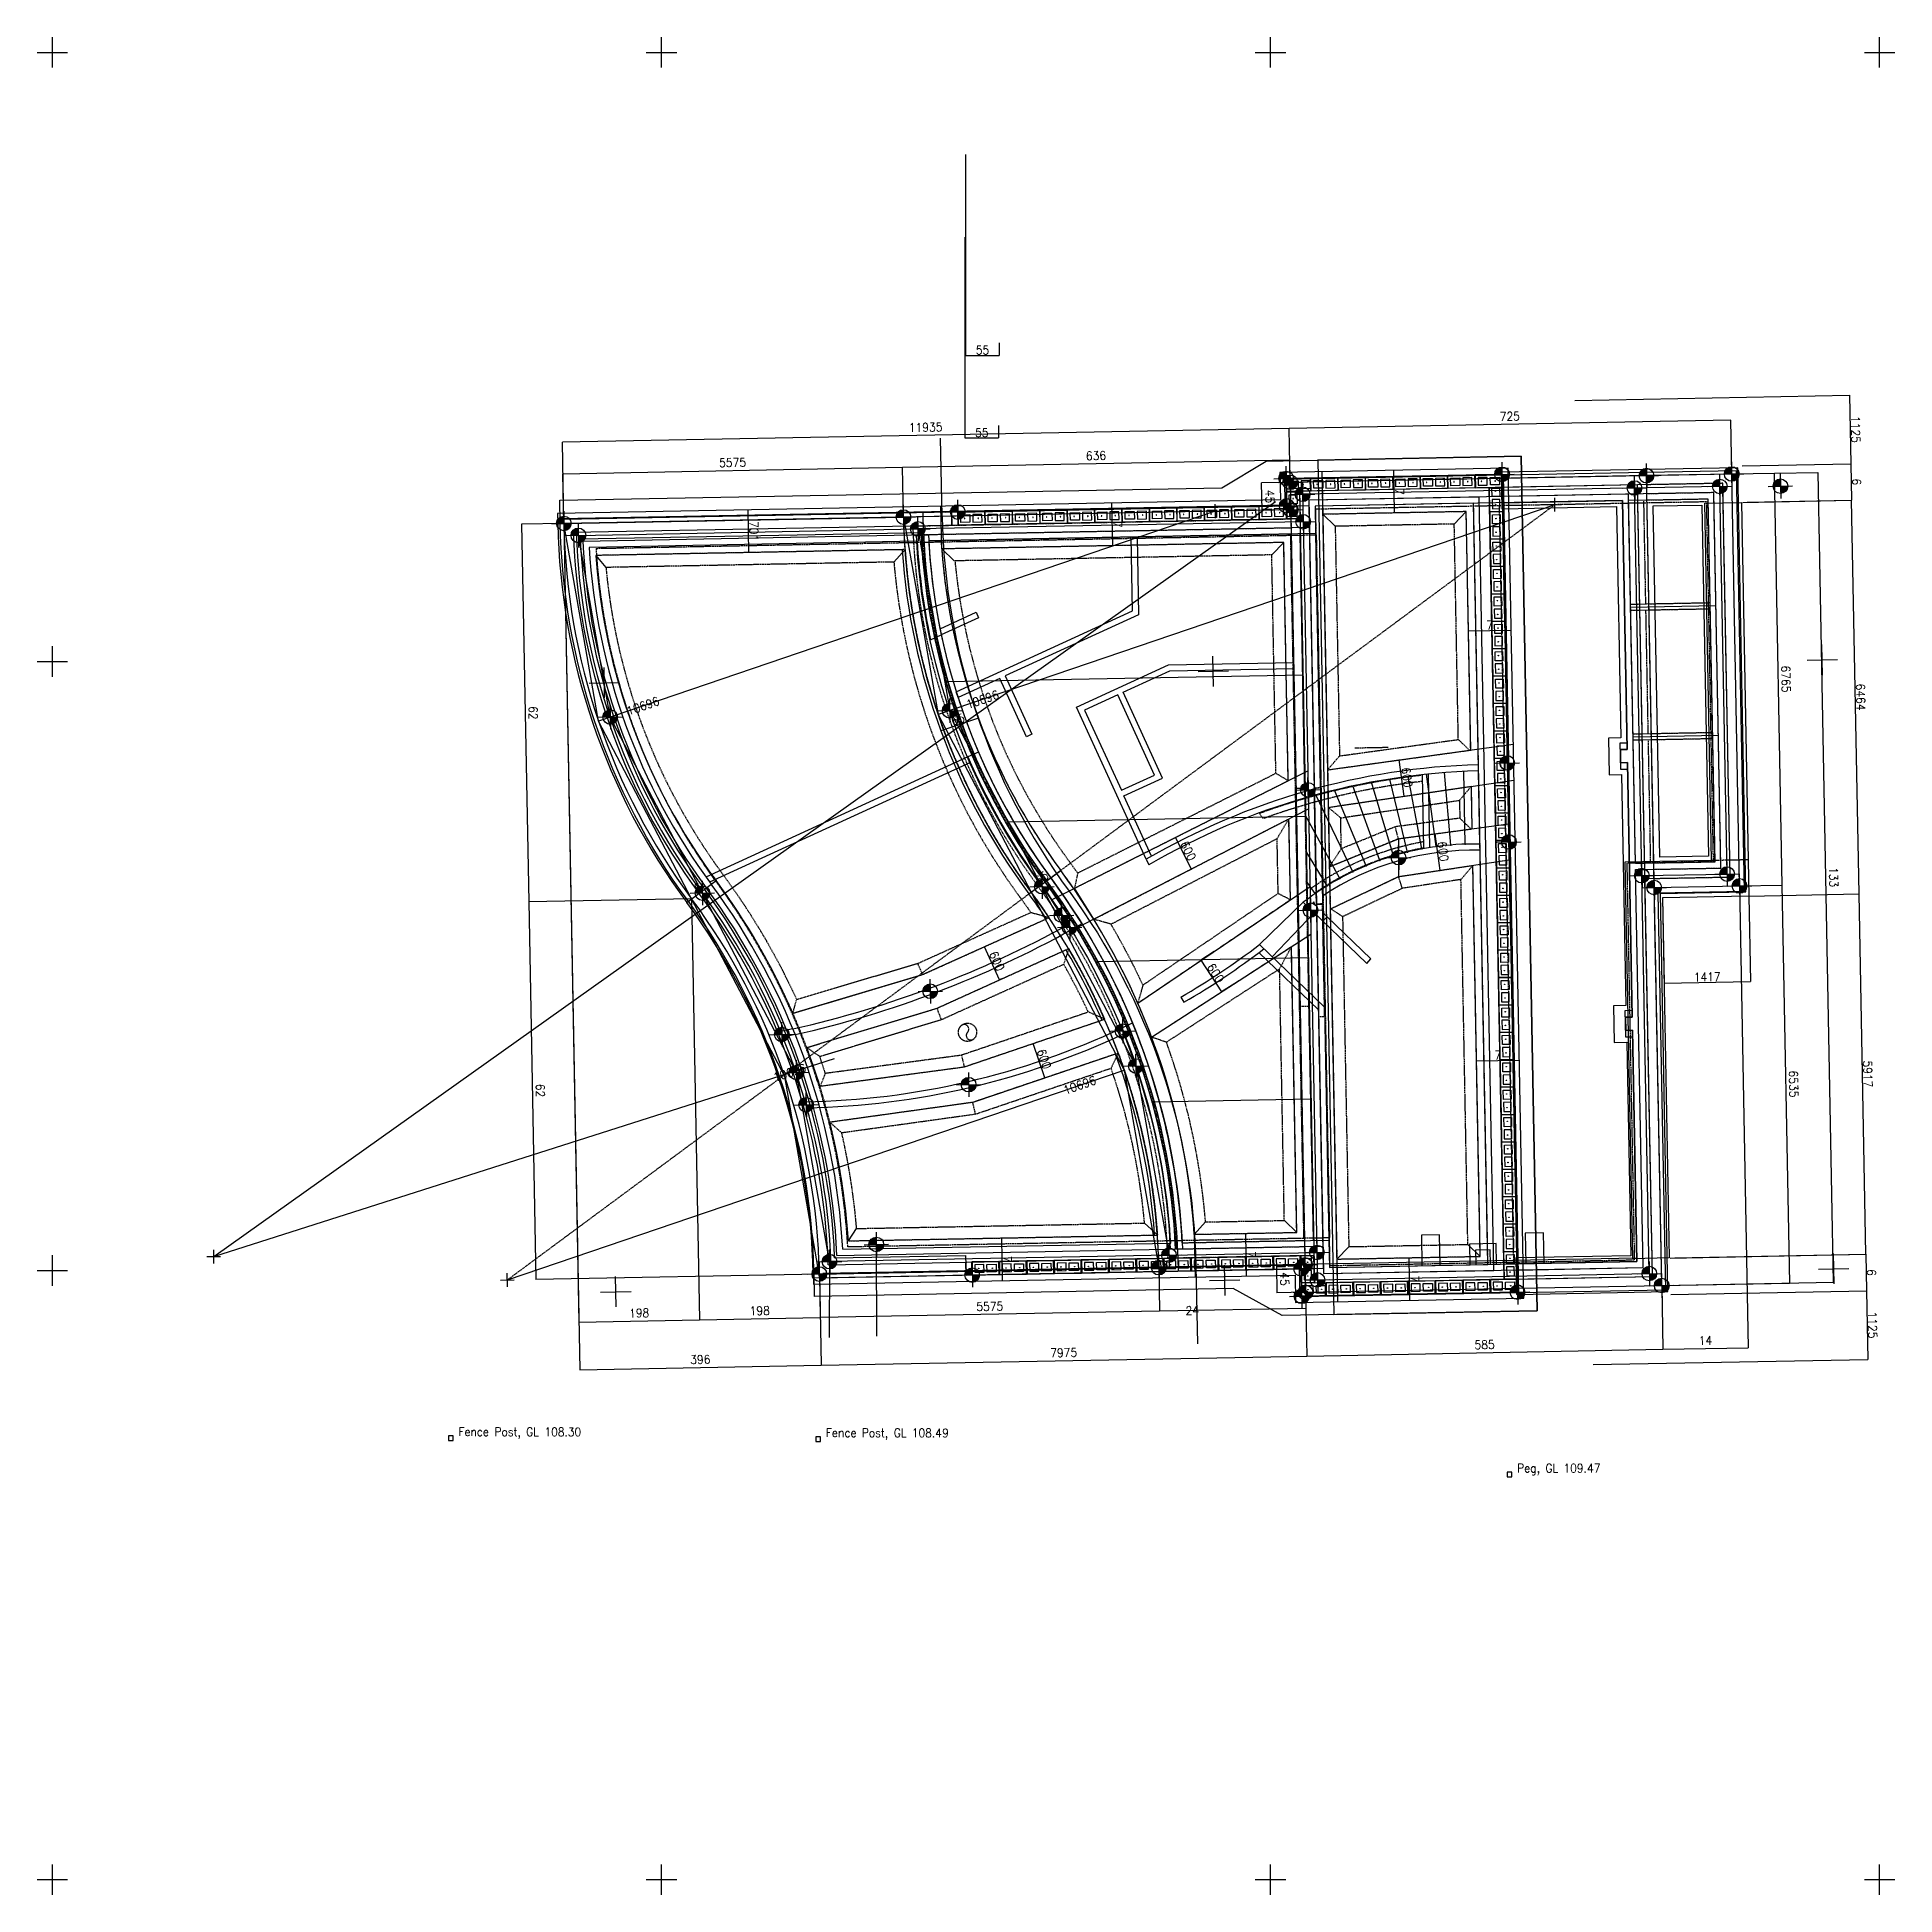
# Model space of a CAD drawing. Header units: millimetres. Extents: x 14063 to 1112248, y -41582 to 2046360.
# Drawn here: x 962244 to 992744, y 1989918 to 2020418 of the extents above; entities that cross this region are included whole.
import ezdxf

# ---------------------------------------------------------------- set-up
doc = ezdxf.new("R2010")
doc.units = ezdxf.units.MM
doc.linetypes.add('DASHED', pattern=[19.05, 12.7, -6.35])
for name, color, linetype in [('CHB+00-Lintels Over', 9, 'DASHED'), ('CHB+00_Dims-GA', 8, 'Continuous'), ('CHB+00_Foundation', 1, 'Continuous'), ('CHB+00_Groundslab', 4, 'Continuous'), ('CHB+00_Walls-LB', 2, 'Continuous'), ('CHB+00_Walls-LB Ghost', 252, 'Continuous'), ('CHB+00_Walls-NonLB', 7, 'Continuous'), ('CHB+00_Walls-Ret', 8, 'Continuous'), ('CHB+00_Walls-Sleeper Ghost', 252, 'Continuous'), ('CHB+01_Roof', 9, 'Continuous'), ('CHB+01_Walls-LB', 3, 'Continuous'), ('CHB+02_Beams-Steel', 252, 'Continuous'), ('CHB+02_Walls-LB', 3, 'Continuous'), ('CHB-00_Dig Line', 2, 'Continuous'), ('CHB-00_Dims-Footprint', 8, 'Continuous'), ('CHB-00_Dims-Foundation', 8, 'Continuous'), ('CHB-00_Footprint', 1, 'Continuous'), ('CHB-00_Foundation', 7, 'Continuous'), ('CHB-00_SOPs', 211, 'Continuous'), ('CHB-00_Surveyed Outline', 211, 'Continuous'), ('CHB-00_Walls-LB', 8, 'Continuous'), ('RPS - Setting out scratch', 7, 'Continuous'), ('RPS Setting Out - Scratch', 7, 'Continuous')]:
    doc.layers.add(name, color=color, linetype=linetype)
doc.styles.get("Standard").update_dxf_attribs({"font": 'standard'})
doc.dimstyles.get("Standard").update_dxf_attribs({"dimscale": 0, "dimtxt": 2, "dimasz": 2.5, "dimexe": 4, "dimexo": 1.5, "dimgap": 0.75, "dimtad": 0, "dimtoh": 1, "dimdec": 0, "dimdsep": 46, "dimcen": 0.09, "dimclrd": 8, "dimclre": 8, "dimclrt": 7, "dimadec": 0, "dimazin": 0, "dimtfac": 1, "dimtdec": 4, "dimtofl": 0, "dimtmove": 0, "dimatfit": 3, "dimfxl": 1, "dimtolj": 1, "dimtzin": 0, "dimarcsym": 0})

# ---------------------------------------------------------------- blocks, each defined once
blk = doc.blocks.new('*D130')
at = {"layer": 'CHB-00_Dims-Foundation', "color": 8, "linetype": 'ByBlock', "lineweight": -2}
for p, q in [((987491, 2014453), (992002, 2014539)), ((992002, 2014539), (992023, 2013414)), ((990236, 2013380), (992023, 2013414))]:
    blk.add_line(p, q, dxfattribs=at)
for points in [[(992002, 2014539), (992002, 2014539), (992002, 2014539)], [(992023, 2013414), (992023, 2013414), (992023, 2013414)]]:
    blk.add_solid(points, dxfattribs=at)
at = {"layer": 'CHB-00_Dims-Foundation', "color": 7, "linetype": 'Continuous', "lineweight": -2, "insert": (992100, 2013978), "char_height": 141.1, "width": 21, "attachment_point": 5, "rotation": 271.0813}
blk.add_mtext('1125', dxfattribs=at)
blk = doc.blocks.new('*D25')
at = {"layer": 'CHB-00_Dims-Foundation', "color": 8, "linetype": 'ByBlock', "lineweight": -2}
for p, q in [((990236, 2013380), (992023, 2013414)), ((992023, 2013414), (992034, 2012814)), ((990248, 2012780), (992034, 2012814))]:
    blk.add_line(p, q, dxfattribs=at)
for points in [[(992023, 2013414), (992023, 2013414), (992023, 2013414)], [(992034, 2012814), (992034, 2012814), (992034, 2012814)]]:
    blk.add_solid(points, dxfattribs=at)
at = {"layer": 'CHB-00_Dims-Foundation', "color": 7, "linetype": 'Continuous', "lineweight": -2, "insert": (992116, 2013116), "char_height": 141, "width": 4, "attachment_point": 5, "rotation": 271.0813}
blk.add_mtext('6', dxfattribs=at)
blk = doc.blocks.new('*D46')
at = {"layer": 'CHB-00_Dims-Foundation', "color": 8, "linetype": 'ByBlock', "lineweight": -2}
for p, q in [((990347, 2006316), (992156, 2006351)), ((992268, 2000435), (992156, 2006351)), ((989132, 2000376), (992268, 2000435))]:
    blk.add_line(p, q, dxfattribs=at)
for points in [[(992156, 2006351), (992156, 2006351), (992156, 2006351)], [(992268, 2000435), (992268, 2000435), (992268, 2000435)]]:
    blk.add_solid(points, dxfattribs=at)
at = {"layer": 'CHB-00_Dims-Foundation', "color": 7, "linetype": 'Continuous', "lineweight": -2, "insert": (992300, 2003395), "char_height": 141.1, "width": 23, "attachment_point": 5, "rotation": 271.0813}
blk.add_mtext('5917', dxfattribs=at)
blk = doc.blocks.new('*D90')
at = {"layer": 'CHB-00_Dims-Foundation', "color": 8, "linetype": 'ByBlock', "lineweight": -2}
for p, q in [((990322, 2012782), (992034, 2012814)), ((992156, 2006351), (992034, 2012814)), ((990347, 2006316), (992156, 2006351))]:
    blk.add_line(p, q, dxfattribs=at)
for points in [[(992034, 2012814), (992034, 2012814), (992034, 2012814)], [(992156, 2006351), (992156, 2006351), (992156, 2006351)]]:
    blk.add_solid(points, dxfattribs=at)
at = {"layer": 'CHB-00_Dims-Foundation', "color": 7, "linetype": 'Continuous', "lineweight": -2, "insert": (992183, 2009584), "char_height": 141.1, "width": 27, "attachment_point": 5, "rotation": 271.0813}
blk.add_mtext('6464', dxfattribs=at)
blk = doc.blocks.new('*D12')
at = {"layer": 'CHB-00_Dims-Foundation', "color": 8, "linetype": 'ByBlock', "lineweight": -2}
for p, q in [((989056, 2000374), (992268, 2000435)), ((992268, 2000435), (992279, 1999835)), ((989067, 1999775), (992279, 1999835))]:
    blk.add_line(p, q, dxfattribs=at)
for points in [[(992268, 2000435), (992268, 2000435), (992268, 2000435)], [(992279, 1999835), (992279, 1999835), (992279, 1999835)]]:
    blk.add_solid(points, dxfattribs=at)
at = {"layer": 'CHB-00_Dims-Foundation', "color": 7, "linetype": 'Continuous', "lineweight": -2, "insert": (992361, 2000137), "char_height": 141, "width": 4, "attachment_point": 5, "rotation": 271.0813}
blk.add_mtext('6', dxfattribs=at)
blk = doc.blocks.new('*D167')
at = {"layer": 'CHB-00_Dims-Foundation', "color": 8, "linetype": 'ByBlock', "lineweight": -2}
for p, q in [((989067, 1999775), (992279, 1999835)), ((992279, 1999835), (992301, 1998710)), ((987789, 1998625), (992301, 1998710))]:
    blk.add_line(p, q, dxfattribs=at)
for points in [[(992279, 1999835), (992279, 1999835), (992279, 1999835)], [(992301, 1998710), (992301, 1998710), (992301, 1998710)]]:
    blk.add_solid(points, dxfattribs=at)
at = {"layer": 'CHB-00_Dims-Foundation', "color": 7, "linetype": 'Continuous', "lineweight": -2, "insert": (992377, 1999274), "char_height": 141.1, "width": 21, "attachment_point": 5, "rotation": 271.0813}
blk.add_mtext('1125', dxfattribs=at)
blk = doc.blocks.new('*D99')
at = {"layer": 'CHB-00_Dims-Foundation', "color": 8, "linetype": 'ByBlock', "lineweight": -2}
for p, q in [((990347, 2006316), (990373, 2004915)), ((988929, 2006290), (988956, 2004888)), ((988956, 2004888), (990373, 2004915))]:
    blk.add_line(p, q, dxfattribs=at)
for points in [[(988956, 2004888), (988956, 2004888), (988956, 2004888)], [(990373, 2004915), (990373, 2004915), (990373, 2004915)]]:
    blk.add_solid(points, dxfattribs=at)
at = {"layer": 'CHB-00_Dims-Foundation', "color": 7, "linetype": 'Continuous', "lineweight": -2, "insert": (989663, 2004989), "char_height": 141.1, "width": 22, "attachment_point": 5, "rotation": 1.0813}
blk.add_mtext('1417', dxfattribs=at)
blk = doc.blocks.new('*D89')
at = {"layer": 'CHB-00_Dims-Footprint', "color": 8, "linetype": 'ByBlock', "lineweight": -2}
for p, q in [((975086, 2000111), (975114, 1998614)), ((983068, 1999811), (983088, 1998764)), ((975114, 1998614), (983088, 1998764))]:
    blk.add_line(p, q, dxfattribs=at)
for points in [[(983088, 1998764), (983088, 1998764), (983088, 1998764)], [(975114, 1998614), (975114, 1998614), (975114, 1998614)]]:
    blk.add_solid(points, dxfattribs=at)
at = {"layer": 'CHB-00_Dims-Footprint', "color": 7, "linetype": 'Continuous', "lineweight": -2, "insert": (979098, 1998820), "char_height": 141.1, "width": 25, "attachment_point": 5, "rotation": 1.0813}
blk.add_mtext('7975', dxfattribs=at)
blk = doc.blocks.new('*D26')
at = {"layer": 'CHB-00_Dims-Footprint', "color": 8, "linetype": 'ByBlock', "lineweight": -2}
for p, q in [((988917, 1999922), (988936, 1998875)), ((983068, 1999811), (983088, 1998764)), ((983088, 1998764), (988936, 1998875))]:
    blk.add_line(p, q, dxfattribs=at)
for points in [[(983088, 1998764), (983088, 1998764), (983088, 1998764)], [(988936, 1998875), (988936, 1998875), (988936, 1998875)]]:
    blk.add_solid(points, dxfattribs=at)
at = {"layer": 'CHB-00_Dims-Footprint', "color": 7, "linetype": 'Continuous', "lineweight": -2, "insert": (986009, 1998951), "char_height": 141.1, "width": 18, "attachment_point": 5, "rotation": 1.0813}
blk.add_mtext('585', dxfattribs=at)
blk = doc.blocks.new('*D102')
at = {"layer": 'CHB-00_Dims-Footprint', "color": 8, "linetype": 'ByBlock', "lineweight": -2}
for p, q in [((990193, 2006482), (990336, 1998901)), ((988917, 1999922), (988936, 1998875)), ((988936, 1998875), (990336, 1998901))]:
    blk.add_line(p, q, dxfattribs=at)
for points in [[(988936, 1998875), (988936, 1998875), (988936, 1998875)], [(990336, 1998901), (990336, 1998901), (990336, 1998901)]]:
    blk.add_solid(points, dxfattribs=at)
at = {"layer": 'CHB-00_Dims-Footprint', "color": 7, "linetype": 'Continuous', "lineweight": -2, "insert": (989634, 1999019), "char_height": 141.1, "width": 10, "attachment_point": 5, "rotation": 1.0813}
blk.add_mtext('14', dxfattribs=at)
blk = doc.blocks.new('*D38')
at = {"layer": 'CHB-00_Dims-Footprint', "color": 8, "linetype": 'ByBlock', "lineweight": -2}
for p, q in [((990049, 2014131), (982800, 2013994)), ((982817, 2013109), (982800, 2013994)), ((990066, 2013246), (990049, 2014131))]:
    blk.add_line(p, q, dxfattribs=at)
for points in [[(982800, 2013994), (982800, 2013994), (982800, 2013994)], [(990049, 2014131), (990049, 2014131), (990049, 2014131)]]:
    blk.add_solid(points, dxfattribs=at)
at = {"layer": 'CHB-00_Dims-Footprint', "color": 7, "linetype": 'Continuous', "lineweight": -2, "insert": (986422, 2014194), "char_height": 141.1, "width": 18, "attachment_point": 5, "rotation": 1.0813}
blk.add_mtext('725', dxfattribs=at)
blk = doc.blocks.new('*D92')
at = {"layer": 'CHB-00_Dims-Footprint', "color": 8, "linetype": 'ByBlock', "lineweight": -2}
for p, q in [((982800, 2013994), (970867, 2013769)), ((982817, 2013109), (982800, 2013994)), ((970892, 2012434), (970867, 2013769))]:
    blk.add_line(p, q, dxfattribs=at)
for points in [[(982800, 2013994), (982800, 2013994), (982800, 2013994)], [(970867, 2013769), (970867, 2013769), (970867, 2013769)]]:
    blk.add_solid(points, dxfattribs=at)
at = {"layer": 'CHB-00_Dims-Footprint', "color": 7, "linetype": 'Continuous', "lineweight": -2, "insert": (976831, 2014013), "char_height": 141.1, "width": 28, "attachment_point": 5, "rotation": 1.0813}
blk.add_mtext('11935', dxfattribs=at)
blk = doc.blocks.new('*D84')
at = {"layer": 'CHB-00_Dims-Footprint', "color": 8, "linetype": 'ByBlock', "lineweight": -2}
for p, q in [((982817, 2013109), (982347, 2013100)), ((982356, 2012650), (982347, 2013100)), ((982825, 2012659), (982356, 2012650))]:
    blk.add_line(p, q, dxfattribs=at)
for points in [[(982347, 2013100), (982347, 2013100), (982347, 2013100)], [(982356, 2012650), (982356, 2012650), (982356, 2012650)]]:
    blk.add_solid(points, dxfattribs=at)
at = {"layer": 'CHB-00_Dims-Footprint', "color": 7, "linetype": 'Continuous', "lineweight": -2, "insert": (982483, 2012878), "char_height": 141.1, "width": 12, "attachment_point": 5, "rotation": 271.0813}
blk.add_mtext('45', dxfattribs=at)
blk = doc.blocks.new('*D30')
at = {"layer": 'CHB-00_Dims-Footprint', "color": 8, "linetype": 'ByBlock', "lineweight": -2}
for p, q in [((983059, 2000262), (982590, 2000253)), ((982590, 2000253), (982598, 1999803)), ((983068, 1999811), (982598, 1999803))]:
    blk.add_line(p, q, dxfattribs=at)
for points in [[(982590, 2000253), (982590, 2000253), (982590, 2000253)], [(982598, 1999803), (982598, 1999803), (982598, 1999803)]]:
    blk.add_solid(points, dxfattribs=at)
at = {"layer": 'CHB-00_Dims-Footprint', "color": 7, "linetype": 'Continuous', "lineweight": -2, "insert": (982725, 2000030), "char_height": 141.1, "width": 12, "attachment_point": 5, "rotation": 271.0813}
blk.add_mtext('45', dxfattribs=at)
blk = doc.blocks.new('*D56')
at = {"layer": 'CHB-00_Dims-Footprint', "color": 8, "linetype": 'ByBlock', "lineweight": -2}
for p, q in [((990066, 2013246), (990761, 2013259)), ((990761, 2013259), (990889, 2006495)), ((990193, 2006482), (990889, 2006495))]:
    blk.add_line(p, q, dxfattribs=at)
for points in [[(990761, 2013259), (990761, 2013259), (990761, 2013259)], [(990889, 2006495), (990889, 2006495), (990889, 2006495)]]:
    blk.add_solid(points, dxfattribs=at)
at = {"layer": 'CHB-00_Dims-Footprint', "color": 7, "linetype": 'Continuous', "lineweight": -2, "insert": (990956, 2009880), "char_height": 141.1, "width": 25, "attachment_point": 5, "rotation": 271.0813}
blk.add_mtext('6765', dxfattribs=at)
blk = doc.blocks.new('*D68')
at = {"layer": 'CHB-00_Dims-Footprint', "color": 8, "linetype": 'ByBlock', "lineweight": -2}
for p, q in [((990193, 2006482), (990889, 2006495)), ((990889, 2006495), (991012, 1999961)), ((988917, 1999922), (991012, 1999961))]:
    blk.add_line(p, q, dxfattribs=at)
for points in [[(990889, 2006495), (990889, 2006495), (990889, 2006495)], [(991012, 1999961), (991012, 1999961), (991012, 1999961)]]:
    blk.add_solid(points, dxfattribs=at)
at = {"layer": 'CHB-00_Dims-Footprint', "color": 7, "linetype": 'Continuous', "lineweight": -2, "insert": (991082, 2003231), "char_height": 141.1, "width": 25, "attachment_point": 5, "rotation": 271.0813}
blk.add_mtext('6535', dxfattribs=at)
blk = doc.blocks.new('*D18')
at = {"layer": 'CHB-00_Dims-Footprint', "color": 8, "linetype": 'ByBlock', "lineweight": -2}
for p, q in [((980660, 2000216), (980673, 1999501)), ((983068, 1999811), (983073, 1999546)), ((983073, 1999546), (980673, 1999501))]:
    blk.add_line(p, q, dxfattribs=at)
for points in [[(980673, 1999501), (980673, 1999501), (980673, 1999501)], [(983073, 1999546), (983073, 1999546), (983073, 1999546)]]:
    blk.add_solid(points, dxfattribs=at)
at = {"layer": 'CHB-00_Dims-Footprint', "color": 7, "linetype": 'Continuous', "lineweight": -2, "insert": (981209, 1999511), "char_height": 141.1, "width": 12, "attachment_point": 5, "rotation": 1.0813}
blk.add_mtext('24', dxfattribs=at)
blk = doc.blocks.new('*D76')
at = {"layer": 'CHB-00_Dims-Footprint', "color": 8, "linetype": 'ByBlock', "lineweight": -2}
for p, q in [((980660, 2000216), (980673, 1999501)), ((975086, 2000111), (975099, 1999395)), ((980673, 1999501), (975099, 1999395))]:
    blk.add_line(p, q, dxfattribs=at)
for points in [[(975099, 1999395), (975099, 1999395), (975099, 1999395)], [(980673, 1999501), (980673, 1999501), (980673, 1999501)]]:
    blk.add_solid(points, dxfattribs=at)
at = {"layer": 'CHB-00_Dims-Footprint', "color": 7, "linetype": 'Continuous', "lineweight": -2, "insert": (977884, 1999579), "char_height": 141.1, "width": 25, "attachment_point": 5, "rotation": 1.0813}
blk.add_mtext('5575', dxfattribs=at)
blk = doc.blocks.new('*D147')
at = {"layer": 'CHB-00_Dims-Footprint', "color": 8, "linetype": 'ByBlock', "lineweight": -2}
for p, q in [((970877, 2013250), (976451, 2013356)), ((976467, 2012539), (976451, 2013356)), ((970892, 2012434), (970877, 2013250))]:
    blk.add_line(p, q, dxfattribs=at)
for points in [[(976451, 2013356), (976451, 2013356), (976451, 2013356)], [(970877, 2013250), (970877, 2013250), (970877, 2013250)]]:
    blk.add_solid(points, dxfattribs=at)
at = {"layer": 'CHB-00_Dims-Footprint', "color": 7, "linetype": 'Continuous', "lineweight": -2, "insert": (973662, 2013434), "char_height": 141.1, "width": 25, "attachment_point": 5, "rotation": 1.0813}
blk.add_mtext('5575', dxfattribs=at)
blk = doc.blocks.new('*D60')
at = {"layer": 'CHB-00_Dims-Footprint', "color": 8, "linetype": 'ByBlock', "lineweight": -2}
for p, q in [((970892, 2012434), (971155, 1998539)), ((975086, 2000111), (975114, 1998614)), ((971155, 1998539), (975114, 1998614))]:
    blk.add_line(p, q, dxfattribs=at)
for points in [[(971155, 1998539), (971155, 1998539), (971155, 1998539)], [(975114, 1998614), (975114, 1998614), (975114, 1998614)]]:
    blk.add_solid(points, dxfattribs=at)
at = {"layer": 'CHB-00_Dims-Footprint', "color": 7, "linetype": 'Continuous', "lineweight": -2, "insert": (973132, 1998708), "char_height": 141.1, "width": 18, "attachment_point": 5, "rotation": 1.0813}
blk.add_mtext('396', dxfattribs=at)
blk = doc.blocks.new('*D81')
at = {"layer": 'CHB-00_Dims-Footprint', "color": 8, "linetype": 'ByBlock', "lineweight": -2}
for p, q in [((990066, 2013246), (991482, 2013273)), ((991482, 2013273), (991733, 1999975)), ((988917, 1999922), (991733, 1999975))]:
    blk.add_line(p, q, dxfattribs=at)
for points in [[(991482, 2013273), (991482, 2013273), (991482, 2013273)], [(991733, 1999975), (991733, 1999975), (991733, 1999975)]]:
    blk.add_solid(points, dxfattribs=at)
at = {"layer": 'CHB-00_Dims-Footprint', "color": 7, "linetype": 'Continuous', "lineweight": -2, "insert": (991739, 2006626), "char_height": 141.1, "width": 16, "attachment_point": 5, "rotation": 271.0813}
blk.add_mtext('133', dxfattribs=at)
blk = doc.blocks.new('*D103')
at = {"layer": 'CHB-00_Dims-Footprint', "color": 8, "linetype": 'ByBlock', "lineweight": -2}
for p, q in [((970892, 2012434), (970198, 2012421)), ((970198, 2012421), (970315, 2006222)), ((972989, 2006273), (970315, 2006222))]:
    blk.add_line(p, q, dxfattribs=at)
for points in [[(970198, 2012421), (970198, 2012421), (970198, 2012421)], [(970315, 2006222), (970315, 2006222), (970315, 2006222)]]:
    blk.add_solid(points, dxfattribs=at)
at = {"layer": 'CHB-00_Dims-Footprint', "color": 7, "linetype": 'Continuous', "lineweight": -2, "insert": (970388, 2009324), "char_height": 141.1, "width": 11, "attachment_point": 5, "rotation": 271.0813}
blk.add_mtext('62', dxfattribs=at)
blk = doc.blocks.new('*D123')
at = {"layer": 'CHB-00_Dims-Footprint', "color": 8, "linetype": 'ByBlock', "lineweight": -2}
for p, q in [((972989, 2006273), (970315, 2006222)), ((970315, 2006222), (970432, 2000023)), ((975086, 2000111), (970432, 2000023))]:
    blk.add_line(p, q, dxfattribs=at)
for points in [[(970315, 2006222), (970315, 2006222), (970315, 2006222)], [(970432, 2000023), (970432, 2000023), (970432, 2000023)]]:
    blk.add_solid(points, dxfattribs=at)
at = {"layer": 'CHB-00_Dims-Footprint', "color": 7, "linetype": 'Continuous', "lineweight": -2, "insert": (970505, 2003125), "char_height": 141.1, "width": 11, "attachment_point": 5, "rotation": 271.0813}
blk.add_mtext('62', dxfattribs=at)
blk = doc.blocks.new('*D52')
at = {"layer": 'CHB-00_Dims-Footprint', "color": 8, "linetype": 'ByBlock', "lineweight": -2}
for p, q in [((970892, 2012434), (971140, 1999321)), ((972989, 2006273), (973120, 1999358)), ((971140, 1999321), (973120, 1999358))]:
    blk.add_line(p, q, dxfattribs=at)
for points in [[(971140, 1999321), (971140, 1999321), (971140, 1999321)], [(973120, 1999358), (973120, 1999358), (973120, 1999358)]]:
    blk.add_solid(points, dxfattribs=at)
at = {"layer": 'CHB-00_Dims-Footprint', "color": 7, "linetype": 'Continuous', "lineweight": -2, "insert": (972127, 1999471), "char_height": 141.1, "width": 16, "attachment_point": 5, "rotation": 1.0813}
blk.add_mtext('198', dxfattribs=at)
blk = doc.blocks.new('*D135')
at = {"layer": 'CHB-00_Dims-Footprint', "color": 8, "linetype": 'ByBlock', "lineweight": -2}
for p, q in [((972989, 2006273), (973120, 1999358)), ((975086, 2000111), (975099, 1999395)), ((973120, 1999358), (975099, 1999395))]:
    blk.add_line(p, q, dxfattribs=at)
for points in [[(973120, 1999358), (973120, 1999358), (973120, 1999358)], [(975099, 1999395), (975099, 1999395), (975099, 1999395)]]:
    blk.add_solid(points, dxfattribs=at)
at = {"layer": 'CHB-00_Dims-Footprint', "color": 7, "linetype": 'Continuous', "lineweight": -2, "insert": (974107, 1999508), "char_height": 141.1, "width": 16, "attachment_point": 5, "rotation": 1.0813}
blk.add_mtext('198', dxfattribs=at)
blk = doc.blocks.new('*D44')
at = {"layer": 'CHB-00_Dims-Footprint', "color": 8, "linetype": 'ByBlock', "lineweight": -2}
blk.add_line((965144, 2000396), (975334, 2003650), dxfattribs=at)
at = {"layer": 'CHB-00_Dims-Footprint', "color": 7, "linetype": 'Continuous', "lineweight": -2, "insert": (974599, 2003416), "char_height": 141.1, "width": 30, "attachment_point": 5, "rotation": 17.7117}
blk.add_mtext('10696', dxfattribs=at)
blk = doc.blocks.new('*D145')
at = {"layer": 'CHB-00_Dims-Footprint', "color": 8, "linetype": 'ByBlock', "lineweight": -2}
blk.add_line((981587, 2012636), (971461, 2009190), dxfattribs=at)
at = {"layer": 'CHB-00_Dims-Footprint', "color": 7, "linetype": 'Continuous', "lineweight": -2, "insert": (972191, 2009438), "char_height": 141.1, "width": 30, "attachment_point": 5, "rotation": 18.7929}
blk.add_mtext('10696', dxfattribs=at)
blk = doc.blocks.new('*D49')
at = {"layer": 'CHB-00_Dims-Footprint', "color": 8, "linetype": 'ByBlock', "lineweight": -2}
blk.add_line((969965, 2000015), (980091, 2003460), dxfattribs=at)
at = {"layer": 'CHB-00_Dims-Footprint', "color": 7, "linetype": 'Continuous', "lineweight": -2, "insert": (979361, 2003212), "char_height": 141.1, "width": 30, "attachment_point": 5, "rotation": 18.7929}
blk.add_mtext('10696', dxfattribs=at)
blk = doc.blocks.new('*D152')
at = {"layer": 'CHB-00_Dims-Footprint', "color": 8, "linetype": 'ByBlock', "lineweight": -2}
blk.add_line((987161, 2012741), (977035, 2009295), dxfattribs=at)
at = {"layer": 'CHB-00_Dims-Footprint', "color": 7, "linetype": 'Continuous', "lineweight": -2, "insert": (977765, 2009544), "char_height": 141.1, "width": 30, "attachment_point": 5, "rotation": 18.7929}
blk.add_mtext('10696', dxfattribs=at)
blk = doc.blocks.new('*D33')
at = {"layer": 'CHB-00_Dims-Footprint', "color": 8, "linetype": 'ByBlock', "lineweight": -2}
for p, q in [((976451, 2013356), (982810, 2013476)), ((976467, 2012539), (976451, 2013356)), ((982817, 2013109), (982810, 2013476))]:
    blk.add_line(p, q, dxfattribs=at)
for points in [[(976451, 2013356), (976451, 2013356), (976451, 2013356)], [(982810, 2013476), (982810, 2013476), (982810, 2013476)]]:
    blk.add_solid(points, dxfattribs=at)
at = {"layer": 'CHB-00_Dims-Footprint', "color": 7, "linetype": 'Continuous', "lineweight": -2, "insert": (979628, 2013547), "char_height": 141.1, "width": 18, "attachment_point": 5, "rotation": 1.0813}
blk.add_mtext('636', dxfattribs=at)
blk = doc.blocks.new('*U202')
at = {"layer": 'CHB+00_Groundslab', "color": 1, "linetype": 'Continuous'}
blk.add_lwpolyline([(-4, 0, 1), (4, 0, 1)], format="xyb", close=True, dxfattribs=at)
blk = doc.blocks.new('*U203')
at = {"layer": 'CHB+00_Groundslab', "color": 0, "linetype": 'ByBlock', "lineweight": -2}
for p in [(-3150, 0), (-2925, 0), (-2700, 0), (-2475, 0), (-2250, 0), (-2025, 0), (-1800, 0), (-1575, 0), (-1350, 0), (-1125, 0), (-900, 0), (-675, 0), (-450, 0), (-225, 0), (0, 0)]:
    blk.add_blockref('*U202', p, dxfattribs=at)
blk = doc.blocks.new('*U204')
at = {"layer": 'CHB+00_Groundslab', "color": 1, "linetype": 'Continuous'}
blk.add_lwpolyline([(-4, 0, 1), (4, 0, 1)], format="xyb", close=True, dxfattribs=at)
blk = doc.blocks.new('*U205')
at = {"layer": 'CHB+00_Groundslab', "color": 0, "linetype": 'ByBlock', "lineweight": -2}
for p in [(-12825, 0), (-12600, 0), (-12375, 0), (-12150, 0), (-11925, 0), (-11700, 0), (-11475, 0), (-11250, 0), (-11025, 0), (-10800, 0), (-10575, 0), (-10350, 0), (-10125, 0), (-9900, 0), (-9675, 0), (-9450, 0), (-9225, 0), (-9000, 0), (-8775, 0), (-8550, 0), (-8325, 0), (-8100, 0), (-7875, 0), (-7650, 0), (-7425, 0), (-7200, 0), (-6975, 0), (-6750, 0), (-6525, 0), (-6300, 0), (-6075, 0), (-5850, 0), (-5625, 0), (-5400, 0), (-5175, 0), (-4950, 0), (-4725, 0), (-4500, 0), (-4275, 0), (-4050, 0), (-3825, 0), (-3600, 0), (-3375, 0), (-3150, 0), (-2925, 0), (-2700, 0), (-2475, 0), (-2250, 0), (-2025, 0), (-1800, 0), (-1575, 0), (-1350, 0), (-1125, 0), (-900, 0), (-675, 0), (-450, 0), (-225, 0), (0, 0)]:
    blk.add_blockref('*U204', p, dxfattribs=at)
blk = doc.blocks.new('*U206')
at = {"layer": 'CHB+00_Groundslab', "color": 1, "linetype": 'Continuous'}
blk.add_lwpolyline([(-4, 0, 1), (4, 0, 1)], format="xyb", close=True, dxfattribs=at)
blk = doc.blocks.new('*U207')
at = {"layer": 'CHB+00_Groundslab', "color": 0, "linetype": 'ByBlock', "lineweight": -2}
for p in [(-5400, 0), (-5175, 0), (-4950, 0), (-4725, 0), (-4500, 0), (-4275, 0), (-4050, 0), (-3825, 0), (-3600, 0), (-3375, 0), (-3150, 0), (-2925, 0), (-2700, 0), (-2475, 0), (-2250, 0), (-2025, 0), (-1800, 0), (-1575, 0), (-1350, 0), (-1125, 0), (-900, 0), (-675, 0), (-450, 0), (-225, 0), (0, 0)]:
    blk.add_blockref('*U206', p, dxfattribs=at)
blk = doc.blocks.new('*U208')
at = {"layer": 'CHB+00_Groundslab', "color": 1, "linetype": 'Continuous'}
blk.add_lwpolyline([(-4, 0, 1), (4, 0, 1)], format="xyb", close=True, dxfattribs=at)
blk = doc.blocks.new('*U209')
at = {"layer": 'CHB+00_Groundslab', "color": 0, "linetype": 'ByBlock', "lineweight": -2}
for p in [(-2925, 0), (-2700, 0), (-2475, 0), (-2250, 0), (-2025, 0), (-1800, 0), (-1575, 0), (-1350, 0), (-1125, 0), (-900, 0), (-675, 0), (-450, 0), (-225, 0), (0, 0)]:
    blk.add_blockref('*U208', p, dxfattribs=at)
blk = doc.blocks.new('*U210')
at = {"layer": 'CHB+00_Groundslab', "color": 1, "linetype": 'Continuous'}
blk.add_lwpolyline([(-4, 0, 1), (4, 0, 1)], format="xyb", close=True, dxfattribs=at)
blk = doc.blocks.new('*U211')
at = {"layer": 'CHB+00_Groundslab', "color": 0, "linetype": 'ByBlock', "lineweight": -2}
for p in [(-5400, 0), (-5175, 0), (-4950, 0), (-4725, 0), (-4500, 0), (-4275, 0), (-4050, 0), (-3825, 0), (-3600, 0), (-3375, 0), (-3150, 0), (-2925, 0), (-2700, 0), (-2475, 0), (-2250, 0), (-2025, 0), (-1800, 0), (-1575, 0), (-1350, 0), (-1125, 0), (-900, 0), (-675, 0), (-450, 0), (-225, 0), (0, 0)]:
    blk.add_blockref('*U210', p, dxfattribs=at)
blk = doc.blocks.new('*D5')
at = {"layer": 'CHB+00_Dims-GA', "color": 8, "linetype": 'ByBlock', "lineweight": -2}
for p, q in [((977477, 2017137), (977477, 2013837)), ((978027, 2014044), (978027, 2013837)), ((977477, 2013837), (978027, 2013837))]:
    blk.add_line(p, q, dxfattribs=at)
for points in [[(977477, 2013837), (977477, 2013837), (977477, 2013837)], [(978027, 2013837), (978027, 2013837), (978027, 2013837)]]:
    blk.add_solid(points, dxfattribs=at)
at = {"layer": 'CHB+00_Dims-GA', "color": 7, "linetype": 'Continuous', "lineweight": -2, "insert": (977752, 2013925), "char_height": 141.1, "width": 11, "attachment_point": 5}
blk.add_mtext('55', dxfattribs=at)
blk = doc.blocks.new('*D14')
at = {"layer": 'CHB+00_Dims-GA', "color": 8, "linetype": 'ByBlock', "lineweight": -2}
for p, q in [((977488, 2018493), (977488, 2015194)), ((977488, 2015194), (978038, 2015194)), ((978038, 2015401), (978038, 2015194))]:
    blk.add_line(p, q, dxfattribs=at)
for points in [[(977488, 2015194), (977488, 2015194), (977488, 2015194)], [(978038, 2015194), (978038, 2015194), (978038, 2015194)]]:
    blk.add_solid(points, dxfattribs=at)
at = {"layer": 'CHB+00_Dims-GA', "color": 7, "linetype": 'Continuous', "lineweight": -2, "insert": (977763, 2015281), "char_height": 141.1, "width": 11, "attachment_point": 5}
blk.add_mtext('55', dxfattribs=at)
blk = doc.blocks.new('*D125')
at = {"layer": 'CHB-00_Foundation', "color": 8, "linetype": 'ByBlock', "lineweight": -2}
for p, q in [((979903, 2012069), (979890, 2012769)), ((979890, 2012769), (979890, 2012769)), ((979903, 2012069), (979903, 2012069))]:
    blk.add_line(p, q, dxfattribs=at)
for points in [[(979890, 2012769), (979890, 2012769), (979890, 2012769)], [(979903, 2012069), (979903, 2012069), (979903, 2012069)]]:
    blk.add_solid(points, dxfattribs=at)
at = {"layer": 'CHB-00_Foundation', "color": 7, "linetype": 'Continuous', "lineweight": -2, "insert": (979984, 2012420), "char_height": 141, "width": 4, "attachment_point": 5, "rotation": 271.0813}
blk.add_mtext('7', dxfattribs=at)
blk = doc.blocks.new('*D122')
at = {"layer": 'CHB-00_Foundation', "color": 8, "linetype": 'ByBlock', "lineweight": -2}
for p, q in [((973931, 2011955), (973918, 2012656)), ((973918, 2012656), (973918, 2012656)), ((973931, 2011955), (973931, 2011955))]:
    blk.add_line(p, q, dxfattribs=at)
for points in [[(973918, 2012656), (973918, 2012656), (973918, 2012656)], [(973931, 2011955), (973931, 2011955), (973931, 2011955)]]:
    blk.add_solid(points, dxfattribs=at)
at = {"layer": 'CHB-00_Foundation', "color": 7, "linetype": 'Continuous', "lineweight": -2, "insert": (974012, 2012307), "char_height": 141.1, "width": 16, "attachment_point": 5, "rotation": 271.0813}
blk.add_mtext('701', dxfattribs=at)
blk = doc.blocks.new('*D55')
at = {"layer": 'CHB-00_Foundation', "color": 8, "linetype": 'ByBlock', "lineweight": -2}
for p, q in [((984529, 2012606), (984516, 2013306)), ((984521, 2013306), (984516, 2013306)), ((984529, 2012606), (984529, 2012606))]:
    blk.add_line(p, q, dxfattribs=at)
for points in [[(984516, 2013306), (984516, 2013306), (984516, 2013306)], [(984529, 2012606), (984529, 2012606), (984529, 2012606)]]:
    blk.add_solid(points, dxfattribs=at)
at = {"layer": 'CHB-00_Foundation', "color": 7, "linetype": 'Continuous', "lineweight": -2, "insert": (984610, 2012958), "char_height": 141, "width": 4, "attachment_point": 5, "rotation": 271.0813}
blk.add_mtext('7', dxfattribs=at)
blk = doc.blocks.new('*D61')
at = {"layer": 'CHB-00_Foundation', "color": 8, "linetype": 'ByBlock', "lineweight": -2}
for p, q in [((985743, 2010671), (986443, 2010684)), ((985743, 2010671), (985743, 2010671)), ((986443, 2010684), (986443, 2010684))]:
    blk.add_line(p, q, dxfattribs=at)
for points in [[(985743, 2010671), (985743, 2010671), (985743, 2010671)], [(986443, 2010684), (986443, 2010684), (986443, 2010684)]]:
    blk.add_solid(points, dxfattribs=at)
at = {"layer": 'CHB-00_Foundation', "color": 7, "linetype": 'Continuous', "lineweight": -2, "insert": (986092, 2010765), "char_height": 141, "width": 4, "attachment_point": 5, "rotation": 1.0813}
blk.add_mtext('7', dxfattribs=at)
blk = doc.blocks.new('*D140')
at = {"layer": 'CHB-00_Foundation', "color": 8, "linetype": 'ByBlock', "lineweight": -2}
for p, q in [((985877, 2003610), (986577, 2003624)), ((985877, 2003610), (985877, 2003610)), ((986577, 2003624), (986577, 2003624))]:
    blk.add_line(p, q, dxfattribs=at)
for points in [[(985877, 2003610), (985877, 2003610), (985877, 2003610)], [(986577, 2003624), (986577, 2003624), (986577, 2003624)]]:
    blk.add_solid(points, dxfattribs=at)
at = {"layer": 'CHB-00_Foundation', "color": 7, "linetype": 'Continuous', "lineweight": -2, "insert": (986225, 2003704), "char_height": 141, "width": 4, "attachment_point": 5, "rotation": 1.0813}
blk.add_mtext('7', dxfattribs=at)
blk = doc.blocks.new('*D3')
at = {"layer": 'CHB-00_Foundation', "color": 8, "linetype": 'ByBlock', "lineweight": -2}
for p, q in [((984760, 2000378), (984765, 2000379)), ((984765, 2000379), (984778, 1999679)), ((984778, 1999679), (984778, 1999679))]:
    blk.add_line(p, q, dxfattribs=at)
for points in [[(984765, 2000379), (984765, 2000379), (984765, 2000379)], [(984778, 1999679), (984778, 1999679), (984778, 1999679)]]:
    blk.add_solid(points, dxfattribs=at)
at = {"layer": 'CHB-00_Foundation', "color": 7, "linetype": 'Continuous', "lineweight": -2, "insert": (984859, 2000030), "char_height": 141, "width": 4, "attachment_point": 5, "rotation": 271.0813}
blk.add_mtext('7', dxfattribs=at)
blk = doc.blocks.new('*D65')
at = {"layer": 'CHB-00_Foundation', "color": 8, "linetype": 'ByBlock', "lineweight": -2}
for p, q in [((978077, 2000703), (978090, 2000003)), ((978077, 2000703), (978077, 2000703)), ((978090, 2000003), (978090, 2000003))]:
    blk.add_line(p, q, dxfattribs=at)
for points in [[(978077, 2000703), (978077, 2000703), (978077, 2000703)], [(978090, 2000003), (978090, 2000003), (978090, 2000003)]]:
    blk.add_solid(points, dxfattribs=at)
at = {"layer": 'CHB-00_Foundation', "color": 7, "linetype": 'Continuous', "lineweight": -2, "insert": (978171, 2000354), "char_height": 141, "width": 4, "attachment_point": 5, "rotation": 271.0813}
blk.add_mtext('7', dxfattribs=at)
blk = doc.blocks.new('*D118')
at = {"layer": 'CHB-00_Foundation', "color": 8, "linetype": 'ByBlock', "lineweight": -2}
for p, q in [((982083, 2000778), (982096, 2000079)), ((982083, 2000778), (982083, 2000778)), ((982096, 2000079), (982096, 2000079))]:
    blk.add_line(p, q, dxfattribs=at)
for points in [[(982083, 2000778), (982083, 2000778), (982083, 2000778)], [(982096, 2000079), (982096, 2000079), (982096, 2000079)]]:
    blk.add_solid(points, dxfattribs=at)
at = {"layer": 'CHB-00_Foundation', "color": 7, "linetype": 'Continuous', "lineweight": -2, "insert": (982177, 2000430), "char_height": 141, "width": 4, "attachment_point": 5, "rotation": 271.0813}
blk.add_mtext('7', dxfattribs=at)
blk = doc.blocks.new('*D20')
at = {"layer": 'CHB-00_Foundation', "color": 8, "linetype": 'ByBlock', "lineweight": -2}
for p, q in [((977697, 2009238), (977082, 2009027)), ((977697, 2009238), (977697, 2009238)), ((977082, 2009027), (977082, 2009027))]:
    blk.add_line(p, q, dxfattribs=at)
for points in [[(977697, 2009238), (977697, 2009238), (977697, 2009238)], [(977082, 2009027), (977082, 2009027), (977082, 2009027)]]:
    blk.add_solid(points, dxfattribs=at)
at = {"layer": 'CHB-00_Foundation', "color": 7, "linetype": 'Continuous', "lineweight": -2, "insert": (977361, 2009215), "char_height": 141.1, "width": 11, "attachment_point": 5, "rotation": 18.9023}
blk.add_mtext('65', dxfattribs=at)
blk = doc.blocks.new('*D71')
at = {"layer": 'CHB-00_Foundation', "color": 8, "linetype": 'ByBlock', "lineweight": -2}
for p, q in [((972909, 2006213), (973391, 2006570)), ((973391, 2006570), (973391, 2006570)), ((972909, 2006213), (972909, 2006213))]:
    blk.add_line(p, q, dxfattribs=at)
for points in [[(973391, 2006570), (973391, 2006570), (973391, 2006570)], [(972909, 2006213), (972909, 2006213), (972909, 2006213)]]:
    blk.add_solid(points, dxfattribs=at)
at = {"layer": 'CHB-00_Foundation', "color": 7, "linetype": 'Continuous', "lineweight": -2, "insert": (973098, 2006462), "char_height": 141, "width": 4, "attachment_point": 5, "rotation": 36.5046}
blk.add_mtext('6', dxfattribs=at)
blk = doc.blocks.new('*D153')
at = {"layer": 'CHB-00_Foundation', "color": 8, "linetype": 'ByBlock', "lineweight": -2}
for p, q in [((978527, 2006351), (979049, 2006738)), ((979049, 2006738), (979049, 2006738)), ((978527, 2006351), (978527, 2006351))]:
    blk.add_line(p, q, dxfattribs=at)
for points in [[(979049, 2006738), (979049, 2006738), (979049, 2006738)], [(978527, 2006351), (978527, 2006351), (978527, 2006351)]]:
    blk.add_solid(points, dxfattribs=at)
at = {"layer": 'CHB-00_Foundation', "color": 7, "linetype": 'Continuous', "lineweight": -2, "insert": (978736, 2006615), "char_height": 141.1, "width": 11, "attachment_point": 5, "rotation": 36.5046}
blk.add_mtext('65', dxfattribs=at)
blk = doc.blocks.new('*D107')
at = {"layer": 'CHB-00_Foundation', "color": 8, "linetype": 'ByBlock', "lineweight": -2}
for p, q in [((984535, 2008541), (984606, 2008551)), ((984688, 2007956), (984606, 2008551)), ((984617, 2007946), (984688, 2007956))]:
    blk.add_line(p, q, dxfattribs=at)
for points in [[(984606, 2008551), (984606, 2008551), (984606, 2008551)], [(984688, 2007956), (984688, 2007956), (984688, 2007956)]]:
    blk.add_solid(points, dxfattribs=at)
at = {"layer": 'CHB-00_Foundation', "color": 7, "linetype": 'Continuous', "lineweight": -2, "insert": (984734, 2008265), "char_height": 141.1, "width": 18, "attachment_point": 5, "rotation": 277.8656}
blk.add_mtext('600', dxfattribs=at)
blk = doc.blocks.new('*D87')
at = {"layer": 'CHB-00_Foundation', "color": 8, "linetype": 'ByBlock', "lineweight": -2}
for p, q in [((980933, 2007279), (980933, 2007279)), ((981194, 2006760), (980933, 2007279)), ((981194, 2006760), (981194, 2006760))]:
    blk.add_line(p, q, dxfattribs=at)
for points in [[(980933, 2007279), (980933, 2007279), (980933, 2007279)], [(981194, 2006760), (981194, 2006760), (981194, 2006760)]]:
    blk.add_solid(points, dxfattribs=at)
at = {"layer": 'CHB-00_Foundation', "color": 7, "linetype": 'Continuous', "lineweight": -2, "insert": (981142, 2007059), "char_height": 141.1, "width": 18, "attachment_point": 5, "rotation": 296.7081}
blk.add_mtext('600', dxfattribs=at)
blk = doc.blocks.new('*D158')
at = {"layer": 'CHB-00_Foundation', "color": 8, "linetype": 'ByBlock', "lineweight": -2}
for p, q in [((981568, 2005406), (981350, 2005265)), ((981350, 2005265), (981688, 2004742)), ((981906, 2004883), (981688, 2004742))]:
    blk.add_line(p, q, dxfattribs=at)
for points in [[(981350, 2005265), (981350, 2005265), (981350, 2005265)], [(981688, 2004742), (981688, 2004742), (981688, 2004742)]]:
    blk.add_solid(points, dxfattribs=at)
at = {"layer": 'CHB-00_Foundation', "color": 7, "linetype": 'Continuous', "lineweight": -2, "insert": (981592, 2005051), "char_height": 141.1, "width": 18, "attachment_point": 5, "rotation": 302.9298}
blk.add_mtext('600', dxfattribs=at)
blk = doc.blocks.new('*D165')
at = {"layer": 'CHB-00_Foundation', "color": 8, "linetype": 'ByBlock', "lineweight": -2}
for p, q in [((985127, 2007330), (985199, 2007339)), ((985279, 2006738), (985199, 2007339)), ((985207, 2006728), (985279, 2006738))]:
    blk.add_line(p, q, dxfattribs=at)
for points in [[(985199, 2007339), (985199, 2007339), (985199, 2007339)], [(985279, 2006738), (985279, 2006738), (985279, 2006738)]]:
    blk.add_solid(points, dxfattribs=at)
at = {"layer": 'CHB-00_Foundation', "color": 7, "linetype": 'Continuous', "lineweight": -2, "insert": (985326, 2007050), "char_height": 141.1, "width": 18, "attachment_point": 5, "rotation": 277.5907}
blk.add_mtext('600', dxfattribs=at)
blk = doc.blocks.new('*D100')
at = {"layer": 'CHB-00_Foundation', "color": 8, "linetype": 'ByBlock', "lineweight": -2}
for p, q in [((978585, 2003892), (978597, 2003896)), ((978790, 2003330), (978597, 2003896)), ((978778, 2003326), (978790, 2003330))]:
    blk.add_line(p, q, dxfattribs=at)
for points in [[(978597, 2003896), (978597, 2003896), (978597, 2003896)], [(978790, 2003330), (978790, 2003330), (978790, 2003330)]]:
    blk.add_solid(points, dxfattribs=at)
at = {"layer": 'CHB-00_Foundation', "color": 7, "linetype": 'Continuous', "lineweight": -2, "insert": (978776, 2003641), "char_height": 141.1, "width": 18, "attachment_point": 5, "rotation": 288.7585}
blk.add_mtext('600', dxfattribs=at)
blk = doc.blocks.new('*D0')
at = {"layer": 'CHB-00_Foundation', "color": 8, "linetype": 'ByBlock', "lineweight": -2}
for p, q in [((977831, 2005500), (977798, 2005485)), ((978044, 2004940), (977798, 2005485)), ((978077, 2004955), (978044, 2004940))]:
    blk.add_line(p, q, dxfattribs=at)
for points in [[(977798, 2005485), (977798, 2005485), (977798, 2005485)], [(978044, 2004940), (978044, 2004940), (978044, 2004940)]]:
    blk.add_solid(points, dxfattribs=at)
at = {"layer": 'CHB-00_Foundation', "color": 7, "linetype": 'Continuous', "lineweight": -2, "insert": (978001, 2005248), "char_height": 141.1, "width": 18, "attachment_point": 5, "rotation": 294.2601}
blk.add_mtext('600', dxfattribs=at)
blk = doc.blocks.new('_Set Out JW')
at = {"layer": 'RPS Setting Out - Scratch', "linetype": 'Continuous'}
h = blk.add_hatch(color=2, dxfattribs=at)
edge = h.paths.add_edge_path(flags=0)
edge.add_arc((0, 0), 120, 90, 180)
edge.add_line((-120, 0), (0, 0))
edge.add_line((0, 0), (0, 120))
h = blk.add_hatch(color=2, dxfattribs=at)
edge = h.paths.add_edge_path(flags=0)
edge.add_line((120, 0), (0, 0))
edge.add_line((0, 0), (0, -120))
edge.add_arc((0, 0), 120, 270, 360)
at = {"layer": 'RPS Setting Out - Scratch', "color": 7, "linetype": 'Continuous'}
for p, q in [((-200, 0), (200, 0)), ((0, 200), (0, -200))]:
    blk.add_line(p, q, dxfattribs=at)
blk.add_circle((0, 0), 120, dxfattribs=at)

msp = doc.modelspace()

# ---------------------------------------------------------------- linework, layer by layer
at = {"linetype": 'Continuous'}
msp.add_line((975144.7, 2000122.3), (988501.1, 2000374.4), dxfattribs=at)
for points in [[(968997.7, 1997377.5), (969072.7, 1997377.5), (969072.7, 1997452.5), (968997.7, 1997452.5)], [(975030.5, 1997361), (975105.5, 1997361), (975105.5, 1997436), (975030.5, 1997436)], [(986380.5, 1996780.2), (986455.5, 1996780.2), (986455.5, 1996855.2), (986380.5, 1996855.2)]]:
    msp.add_lwpolyline(points, close=True)
at = {"layer": 'CHB+00-Lintels Over'}
for points in [[(982911.6, 2008088.2), (983051.6, 2008090.8), (983119.3, 2004505.2), (982979.3, 2004502.6)], [(983211.6, 2008093.8), (983311.6, 2008095.7), (983347.6, 2006186.7), (983247.6, 2006184.8)], [(983282.4, 2004339.7), (983382.4, 2004341.6), (983347.8, 2006176.7), (983247.8, 2006174.8)]]:
    msp.add_lwpolyline(points, close=True, dxfattribs=at)
at = {"layer": 'CHB+00_Foundation', "linetype": 'Continuous'}
for points in [[(986279.4, 2013274.4), (986290.7, 2012674.5), (988175.1, 2012710.1), (988246.7, 2008912.7), (988041.8, 2008908.9), (988053.1, 2008309), (988258.1, 2008312.8), (988329.7, 2004518.5), (988124.7, 2004514.6), (988136, 2003914.8), (988341, 2003918.6), (988407.2, 2000412.2), (986522.8, 2000376.7), (986534.1, 1999776.8), (989018.4, 1999823.7), (988895.1, 2006357.5), (990295.2, 2006383.9), (990163.8, 2013347.7), (986279.4, 2013274.4)], [(988883.8, 2006957.4), (988775, 2012721.4), (989575.2, 2012736.5), (989684, 2006972.5), (988883.8, 2006957.4)]]:
    msp.add_lwpolyline(points, dxfattribs=at)
at = {"layer": 'CHB+00_Foundation', "color": 7, "linetype": 'Continuous'}
for points in [[(988406.3, 2011059.1), (989806.4, 2011085.6)], [(988446.5, 2008929.5), (989846.6, 2008955.9)]]:
    msp.add_lwpolyline(points, dxfattribs=at)
at = {"layer": 'CHB+00_Foundation', "color": 252, "linetype": 'Continuous'}
for points in [[(988356.5, 2008394.7), (988244.1, 2008392.6), (988235.8, 2008832.5), (988348.2, 2008834.6)], [(988439.5, 2004000.5), (988327, 2003998.4), (988318.7, 2004438.3), (988431.2, 2004440.4)]]:
    msp.add_lwpolyline(points, dxfattribs=at)
at = {"layer": 'CHB+00_Groundslab', "linetype": 'Continuous'}
for points in [[(975086.8, 2000046.2), (975085.8, 2000111.2), (975086.8, 2000046.2), (982995.6, 2000195.5), (983004.1, 1999745.2), (986548.5, 1999812.1), (986295, 2013239.7), (982750.7, 2013172.8), (982759.2, 2012722.9), (970891.3, 2012498.9), (970892.5, 2012433.9)], [(982759.2, 2012722.9), (983124.1, 2012729.8), (983360.5, 2000202.4), (982995.6, 2000195.5)], [(976794.6, 2012285.2), (976788.5, 2012610.2)], [(971160.6, 2012178.9), (976794.6, 2012285.2)], [(975337.7, 2000376), (977488.4, 2000416.6), (977494.6, 2000091.7)]]:
    msp.add_lwpolyline(points, dxfattribs=at)
at = {"layer": 'CHB+00_Groundslab', "color": 1, "linetype": 'Continuous'}
for points in [[(982848.7, 2013067.1, 1), (982856.7, 2013067.3, 1)], [(982860.4, 2012842.3, 1), (982868.4, 2012842.4, 1)], [(983101.3, 2000079.6, -1), (983109.3, 2000079.7, -1)], [(983101.3, 2000079.6, -1), (983109.3, 2000079.7, -1)], [(983105.5, 1999854.6, -1), (983113.5, 1999854.7, -1)], [(983105.5, 1999854.6, -1), (983113.5, 1999854.7, -1)], [(983330.5, 1999858.8, -1), (983338.5, 1999859, -1)], [(983330.5, 1999858.8, -1), (983338.5, 1999859, -1)]]:
    msp.add_lwpolyline(points, format="xyb", close=True, dxfattribs=at)
at = {"layer": 'CHB+00_Groundslab', "color": 1, "linetype": 'DASHED'}
for points in [[(983340.6, 2013183.9), (983594, 1999756.3)], [(977095.7, 2012015.9), (977084.4, 2012615.8)], [(981241.9, 2000762.5), (981253.2, 2000162.6)]]:
    msp.add_lwpolyline(points, dxfattribs=at)
at = {"layer": 'CHB+00_Groundslab', "color": 3, "linetype": 'DASHED'}
for points in [[(985780.4, 2008713.2), (985706.5, 2012628.5), (983351.7, 2012584)], [(985577, 2008887), (985510.3, 2012424.7), (983555.6, 2012387.8), (983626.8, 2008617.6), (985577, 2008887)], [(982784.3, 2008210.2), (982710.5, 2012121.8), (977095.7, 2012015.9)], [(976495, 2012004.5), (971416.5, 2011908.7)], [(976310.2, 2011801), (971583.2, 2011711.8)], [(982582, 2008332.3), (982514.3, 2011918.1), (977312.6, 2011819.9)], [(985577, 2008887), (985760.4, 2008710.5)], [(983431.1, 2008388.7), (985780.4, 2008713.2)], [(983431.1, 2008388.7), (983626.8, 2008617.6)], [(979274.8, 2006444.5), (982784.3, 2008210.2)], [(979327.7, 2006695), (982582, 2008332.3)], [(982784.3, 2008210.2), (982582, 2008332.3)], [(983442.7, 2007772.9), (985791.6, 2008118.9)], [(985595.9, 2007887.9), (985601.4, 2007594.6), (984541.6, 2007453.4), (983655.6, 2007093.1), (983646, 2007600.6), (985595.9, 2007887.9)], [(985791.6, 2008118.9), (985595.9, 2007887.9)], [(985804.8, 2007420), (985791.6, 2008118.9)], [(979591.6, 2005935.3), (982796.1, 2007584.8)], [(982602.2, 2007260.1), (982796.1, 2007584.8)], [(982821.2, 2006256.3), (982796.1, 2007584.8)], [(983646, 2007600.6), (983442.7, 2007772.9)], [(985601.4, 2007594.6), (985785.5, 2007417.4)], [(979873.3, 2005855.3), (982602.2, 2007260.1)], [(982619.2, 2006361), (982602.2, 2007260.1)], [(983461.1, 2006798.1), (984593.3, 2007258.5), (985804.8, 2007420)], [(984593.3, 2007258.5), (984541.6, 2007453.4)], [(983655.6, 2007093.1), (983461.1, 2006798.1)], [(979327.7, 2006695), (979274.8, 2006444.5)], [(983483.9, 2006108.5), (984597.6, 2006636), (985816.1, 2006820)], [(983582.7, 2000356.2), (985937.2, 2000400.6), (985816.1, 2006820)], [(984656.6, 2006442.6), (984597.6, 2006636)], [(985620.4, 2006588.2), (985816.1, 2006820)], [(980398.4, 2004855.4), (982619.2, 2006361)], [(982619.2, 2006361), (982821.2, 2006256.3)], [(983676.6, 2005978.5), (983778.9, 2000559.9), (985733.5, 2000596.8), (985620.4, 2006588.2), (984656.6, 2006442.6), (983676.6, 2005978.5)], [(974714, 2004619.3), (976712.3, 2005215.1), (978560.5, 2006048)], [(978560.5, 2006048), (978860.6, 2005963.9)], [(980313.9, 2004556.5), (982821.2, 2006256.3)], [(983676.6, 2005978.5), (983483.9, 2006108.5)], [(974651.2, 2004391.9), (976782.3, 2005027.2), (978860.6, 2005963.9)], [(979873.3, 2005855.3), (979591.6, 2005935.3)], [(974879.3, 2003828.7), (977019, 2004475.1), (979180.7, 2005454.7)], [(979180.7, 2005454.7), (979098.4, 2005197.8)], [(980541.1, 2003998.8), (982835.8, 2005485)], [(981241.9, 2000762.5), (982924.3, 2000794.3), (982835.8, 2005485)], [(982642.6, 2005121.6), (982835.8, 2005485)], [(975091.5, 2003683.9), (977089.5, 2004287.5), (979098.4, 2005197.8)], [(976782.3, 2005027.2), (976702.3, 2005210.6)], [(980784.1, 2003917.9), (982642.6, 2005121.6)], [(981427.3, 2000966), (982720.5, 2000990.4), (982642.6, 2005121.6)], [(980398.4, 2004855.4), (980313.9, 2004556.5)], [(974651.2, 2004391.9), (974714, 2004619.3)], [(977089.5, 2004287.5), (977019, 2004475.1)], [(975094.6, 2003195.5), (977468.8, 2003513), (979773.1, 2004295.6)], [(975184.4, 2003409.3), (977423, 2003708.6), (979500.6, 2004414.2)], [(979773.1, 2004295.6), (979500.6, 2004414.2)], [(980784.1, 2003917.9), (980541.1, 2003998.8)], [(975091.5, 2003683.9), (974879.3, 2003828.7)], [(979997.8, 2003738.7), (977605.1, 2002928.7), (975259.1, 2002601.9)], [(977468.8, 2003513), (977423, 2003708.6)], [(979876.2, 2003486.4), (979997.8, 2003738.7)], [(975184.4, 2003409.3), (975100.9, 2003196.3)], [(979876.2, 2003486.4), (977651.4, 2002733.2), (975454.8, 2002427.2)], [(977651.4, 2002733.2), (977605.1, 2002928.7)], [(975454.8, 2002427.2), (975259.1, 2002601.9)], [(975698, 2000857.9), (980425.2, 2000947.1)], [(975562.8, 2000655.3), (980641.3, 2000751.2)]]:
    msp.add_lwpolyline(points, dxfattribs=at)
at = {"layer": 'CHB+00_Groundslab', "color": 3, "linetype": 'Continuous'}
for points in [[(983351.9, 2012584), (983555.6, 2012387.8)], [(985706.5, 2012628.5), (985510.3, 2012424.7)], [(982710.5, 2012121.8), (982514.3, 2011918.1)], [(971416.5, 2011908.7), (971583.2, 2011711.8)], [(976495, 2012004.5), (976310.2, 2011801)], [(977095.7, 2012015.9), (977299.4, 2011819.7)], [(975562.8, 2000655.3), (975698, 2000857.9)], [(980641.3, 2000751.2), (980425.2, 2000947.1)], [(981241.9, 2000762.5), (981427.3, 2000966)], [(982924.3, 2000794.3), (982720.5, 2000990.4)], [(983582.7, 2000356.2), (983778.9, 2000559.9)], [(985733.5, 2000596.8), (985937.2, 2000400.6)]]:
    msp.add_lwpolyline(points, dxfattribs=at)
at = {"layer": 'CHB+00_Groundslab', "linetype": 'Continuous'}
for centre, radius, start, end in [((981587, 2012635.7), 10696.4, 181.08126, 216.5046), ((981587, 2012635.7), 10436.4, 182.5088, 216.5046), ((987161, 2012740.9), 10376.4, 182.51705, 216.5046), ((964391.2, 1999909.4), 10956.4, 2.4411, 36.5046), ((969965.2, 2000014.6), 11016.4, 0.7432, 36.5046), ((964391.2, 1999909.4), 10696.4, 1.08126, 36.5046)]:
    msp.add_arc(centre, radius, start, end, dxfattribs=at)
at = {"layer": 'CHB+00_Groundslab', "color": 3, "linetype": 'DASHED'}
for centre, radius, start, end in [((981587, 2012635.7), 10196.4, 184.08891, 216.5046), ((987161, 2012740.9), 10891.4, 184.95076, 216.5046), ((987161, 2012740.9), 10691.4, 183.94954, 216.5046), ((987161, 2012740.9), 9891.4, 185.34264, 216.5046), ((981587, 2012635.7), 10046.4, 185.27678, 216.5046), ((964391.2, 1999909.4), 11346.4, 24.52564, 36.5046), ((969965.2, 2000014.6), 11501.4, 35.50911, 36.5046), ((964391.2, 1999909.4), 11196.4, 3.82007, 36.5046), ((969965.2, 2000014.6), 10701.4, 33.77504, 36.5046), ((969965.2, 2000014.6), 10501.4, 35.06691, 36.5046), ((969965.2, 2000014.6), 11501.4, 24.89054, 30.51928), ((969965.2, 2000014.6), 10701.4, 23.58049, 30.55452), ((969965.2, 2000014.6), 10501.4, 24.76874, 29.5759), ((969965.2, 2000014.6), 11501.4, 4.74524, 19.83897), ((964391.2, 1999909.4), 11346.4, 17.96622, 19.43037), ((969965.2, 2000014.6), 10701.4, 3.94686, 20.36497), ((969965.2, 2000014.6), 10501.4, 5.09469, 19.3052), ((964391.2, 1999909.4), 11346.4, 4.79537, 12.8208)]:
    msp.add_arc(centre, radius, start, end, dxfattribs=at)
at = {"layer": 'CHB+00_Groundslab', "color": 1, "linetype": 'DASHED'}
for centre, radius, start, end in [((987161, 2012740.9), 10091.4, 184.12023, 216.5046), ((969965.2, 2000014.6), 11301.4, 3.7946, 36.5046)]:
    msp.add_arc(centre, radius, start, end, dxfattribs=at)
at = {"layer": 'CHB+00_Walls-LB', "linetype": 'Continuous'}
for points in [[(986299.1, 2013024.7), (982969.7, 2012961.9), (982978.2, 2012512), (971046.4, 2012286.8)], [(977494.6, 2000091.7), (977490.5, 2000306.6), (977494.6, 2000091.7), (982995.6, 2000195.5), (983004.1, 1999745.2), (986548.5, 1999812.1), (986295, 2013239.7), (982750.7, 2013172.8), (982759.2, 2012722.9), (977258.1, 2012619), (977262.2, 2012404.1)], [(986329.4, 2000023), (986084.1, 2013020.7)], [(975376, 2000416.8), (983353.6, 2000567.3), (983362.1, 2000117), (986161.6, 2000169.8), (985922, 2012867.6), (983122.5, 2012814.7), (983131, 2012364.8), (971202.4, 2012139.7)], [(981045, 2000623.8), (983451.7, 2000669.2), (983460.2, 2000218.9), (986059.8, 2000267.9), (985823.9, 2012765.7), (983224.4, 2012716.6), (983232.8, 2012266.7), (976881.8, 2012146.9)], [(977262.2, 2012404.1), (977259.4, 2012554.1), (970892.5, 2012433.9)], [(976691.6, 2012143.3), (971307.7, 2012041.7)], [(982832.9, 2012259.2), (982913.5, 2007988.2)], [(982972.9, 2012261.8), (983052.8, 2008029.2)], [(983132.9, 2012264.8), (983212, 2008073.8)], [(983232.8, 2012266.7), (983311.5, 2008100.4)], [(976911.8, 2010523.1), (977088.7, 2010604.3)], [(977698.6, 2008681.4), (977525.9, 2008602.2)], [(980453.7, 2006920.7), (980495.6, 2006829.4)], [(983345.2, 2006316.5), (983350.2, 2006046.9)], [(983032, 2006214.5), (983352.9, 2005905.5)], [(983185.9, 2006205.2), (983207.6, 2006184.3)], [(983206.9, 2006220.5), (983207.6, 2006184.3)], [(983350.2, 2006046.9), (983422.3, 2005977.6)], [(979397.3, 2005859.9), (979231.3, 2005767)], [(983352.9, 2005905.5), (983422.3, 2005977.6)], [(982304.3, 2005388.2), (983280.4, 2004448.3)], [(982312.2, 2005519.4), (983379.6, 2004491.6)], [(982312.2, 2005519.4), (982385.1, 2005449.2)], [(981021.7, 2004658.6), (981072, 2004572.2)], [(982974.8, 2004742.6), (983051.8, 2000661.6)], [(983117.4, 2004605.2), (983191.8, 2000664.3)], [(983379.6, 2004491.6), (983451.7, 2000669.2)], [(980056.7, 2004151.3), (980228.2, 2004233.8)], [(983280.4, 2004448.3), (983351.8, 2000667.3)], [(975470.9, 2000518.6), (980854.9, 2000620.2)], [(977490.5, 2000306.6), (977493.3, 2000156.7), (975085.8, 2000111.2)], [(975231.9, 2000264), (983206.5, 2000414.5), (983215, 1999964.2), (986544.4, 2000027)]]:
    msp.add_lwpolyline(points, dxfattribs=at)
at = {"layer": 'CHB+00_Walls-LB', "color": 8, "linetype": 'DASHED'}
for points in [[(983876.5, 2008749.7), (984424.6, 2008760.1)], [(982313.7, 2007672.3), (982372.6, 2007587.3)]]:
    msp.add_lwpolyline(points, dxfattribs=at)
at = {"layer": 'CHB+00_Walls-LB', "color": 253}
for points in [[(984285.9, 2006901.2), (983846.9, 2008125.1)], [(984513.1, 2006976), (984149.4, 2008185.5)], [(984743.9, 2007038.9), (984450.7, 2008237.4)], [(984977.6, 2007089.7), (984751.5, 2008280.9)], [(985213.7, 2007128.1), (985051.9, 2008316.2)], [(985451.5, 2007154.2), (985352.4, 2008343.5)], [(985690.3, 2007167.8), (985667.8, 2008363.6)], [(985929.5, 2007169), (985906.8, 2008372.9)], [(983844.7, 2006716.5), (983237.6, 2007977.1)], [(984062.9, 2006814.6), (983543.1, 2008055.7)], [(983632, 2006607.1), (983059.9, 2007651.7)], [(983425.2, 2006486.7), (983071.1, 2007060.2)], [(983225.1, 2006355.8), (983080.4, 2006564.7)], [(982312.2, 2005519.4), (983032, 2006214.5)], [(983212.1, 2006041.1), (982518.5, 2005320.8)]]:
    msp.add_lwpolyline(points, dxfattribs=at)
at = {"layer": 'CHB+00_Walls-LB'}
for points in [[(984982.8, 2008308.8), (985005.8, 2007094.9)], [(985082.7, 2008319.4), (985105.5, 2007112.1)]]:
    msp.add_lwpolyline(points, dxfattribs=at)
at = {"layer": 'CHB+00_Walls-LB', "linetype": 'Continuous'}
for centre, radius, start, end in [((981587, 2012635.7), 10696.4, 181.08126, 216.5046), ((981587, 2012635.7), 10546.4, 181.89619, 216.5046), ((981587, 2012635.7), 10396.4, 182.73482, 216.5046), ((987161, 2012740.9), 10486.4, 183.26731, 192.20998), ((987161, 2012740.9), 10296.4, 183.30767, 191.97681), ((981587, 2012635.7), 10296.4, 183.30767, 216.5046), ((987161, 2012740.9), 10486.4, 203.24568, 216.5046), ((987161, 2012740.9), 10296.4, 203.24568, 216.5046), ((986234.1, 1996968.6), 11509, 91.63884, 120.14881), ((986234.1, 1996968.6), 11409, 91.64373, 120.19724), ((985831.9, 2002590), 4580, 88.7788, 127.68578), ((985831.9, 2002590), 4480, 88.72738, 123.71629), ((969965.2, 2000014.6), 11096.4, 31.78785, 36.5046), ((964391.2, 1999909.4), 10846.4, 1.87365, 36.5046), ((964391.2, 1999909.4), 10996.4, 2.64457, 36.5046), ((964391.2, 1999909.4), 11096.4, 3.14708, 36.5046), ((969965.2, 2000014.6), 10906.4, 31.83239, 36.5046), ((964391.2, 1999909.4), 10696.4, 1.08126, 36.5046), ((985831.9, 2002590), 4480, 125.86885, 126.20124), ((970911.1, 2020828.7), 17107, 282.62913, 298.89804), ((970911.1, 2020828.7), 17207, 282.68483, 298.91665), ((974641, 2015623.2), 12686, 300.19676, 307.20738), ((974641, 2015623.2), 12786, 300.19676, 307.27734), ((969965.2, 2000014.6), 11096.4, 3.14708, 22.34828), ((974641, 2015623.2), 12686, 270.96627, 295.27146), ((974641, 2015623.2), 12786, 271.08555, 295.24606), ((969965.2, 2000014.6), 10906.4, 3.18308, 22.2898)]:
    msp.add_arc(centre, radius, start, end, dxfattribs=at)
at = {"layer": 'CHB+00_Walls-LB', "color": 8, "linetype": 'DASHED'}
for centre, radius, start, end in [((986234.1, 1996968.6), 11399, 96.30084, 110.11582), ((986234.1, 1996968.6), 11299, 96.34716, 109.98391), ((985831.9, 2002590), 4690, 100.17184, 124.69293), ((985831.9, 2002590), 4590, 100.37163, 124.69293)]:
    msp.add_arc(centre, radius, start, end, dxfattribs=at)
at = {"layer": 'CHB+00_Walls-LB'}
for p in [(984285.9, 2006901.2), (984513.1, 2006976), (984743.9, 2007038.9), (984977.6, 2007089.7), (985213.7, 2007128.1), (985451.5, 2007154.2), (985690.3, 2007167.8), (983632, 2006607.1), (983844.7, 2006716.5), (984062.9, 2006814.6), (983225.1, 2006355.8), (983425.2, 2006486.7)]:
    msp.add_point(p, dxfattribs=at)
at = {"layer": 'CHB+00_Walls-LB Ghost', "linetype": 'Continuous'}
for points in [[(982816.9, 2013109), (982825.4, 2012659.1), (970892.5, 2012433.9)], [(975085.8, 2000111.2), (983059.4, 2000261.7), (983067.9, 1999811.4), (988916.5, 1999921.8), (988793.2, 2006455.6), (990193.4, 2006482), (990065.7, 2013245.8), (982816.9, 2013109)], [(986529.4, 2000026.7), (988763.7, 2000068.9), (988640.4, 2006602.8), (990040.5, 2006629.2), (989918.5, 2013093), (986284.1, 2013024.4)], [(988487.6, 2006749.9), (989887.7, 2006776.3), (989771.4, 2012940.2), (986286.9, 2012874.5)], [(986288.8, 2012774.5), (988273.2, 2012811.9), (988350.4, 2008722.2), (988237.9, 2008720), (988241.9, 2008505.1), (988354.4, 2008507.2), (988433.3, 2004327.9), (988320.8, 2004325.8), (988324.9, 2004110.9), (988437.4, 2004113), (988509.1, 2000314.2), (986524.7, 2000276.7)], [(988485.7, 2006849.9), (988373.2, 2012813.8), (989673.3, 2012838.4), (989785.9, 2006874.4), (988487.4, 2006849.9)], [(988405.3, 2011109.1), (989705.5, 2011133.7)], [(988407.2, 2011009.1), (989707.4, 2011033.7)], [(988445.5, 2008979.5), (989745.7, 2009004)], [(988447.4, 2008879.5), (989747.6, 2008904.1)], [(986526.6, 2000176.7), (988610.9, 2000216.1), (988487.6, 2006749.9)]]:
    msp.add_lwpolyline(points, dxfattribs=at)
at = {"layer": 'CHB+00_Walls-LB Ghost', "color": 252, "linetype": 'Continuous'}
msp.add_lwpolyline([(986985.3, 2000285.4), (986975.9, 2000785.3), (986675.9, 2000779.6), (986685.4, 2000279.7)], dxfattribs=at)
at = {"layer": 'CHB+00_Walls-NonLB', "linetype": 'Continuous'}
for points in [[(980303.4, 2012211.4), (980327.5, 2010934.7), (978138, 2009930.4), (978576.6, 2008974.2), (978485.7, 2008932.5), (978047.1, 2009888.7), (977363.4, 2009575), (977332.9, 2009671.1), (980226.2, 2010998.3), (980203.4, 2012209.5)], [(977067.9, 2010704.7), (977658.5, 2010975.6), (977700.2, 2010884.7), (977088.7, 2010604.3)], [(980453.7, 2006920.7), (979307.5, 2009419.5), (980819, 2010112.8), (982872.7, 2010151.6)], [(980540.8, 2006970.8), (980086.3, 2007961.4), (980722.6, 2008253.3), (980076.3, 2009662.1), (980841.7, 2010013.2), (982874.6, 2010051.6)], [(979985.4, 2009620.4), (979440.1, 2009370.3), (980044.6, 2008052.3), (980590, 2008302.5), (979985.4, 2009620.4)], [(977525.9, 2008602.2), (973222.4, 2006628.1)], [(977565.8, 2008510.5), (973284, 2006546.4)], [(983032, 2006214.5), (984073.2, 2005211.9)], [(983422.3, 2005977.6), (984142.6, 2005283.9)], [(984073.2, 2005211.9), (984142.6, 2005283.9)]]:
    msp.add_lwpolyline(points, dxfattribs=at)
at = {"layer": 'CHB+00_Walls-Ret'}
for points in [[(982750.7, 2013173.2), (983145.6, 2013180.6), (983149.6, 2012965.7), (982754.7, 2012958.2)], [(982796.5, 2013129.1), (982946.5, 2013131.9), (982948.8, 2013006.9), (982798.9, 2013004.1)], [(983146.4, 2013135.7), (982996.5, 2013132.8), (982998.8, 2013007.8), (983148.8, 2013010.7)], [(983155.6, 2013180.8), (983595.5, 2013189.1), (983599.6, 2012974.2), (983159.6, 2012965.9)], [(983201.4, 2013136.7), (983351.4, 2013139.5), (983353.8, 2013014.5), (983203.8, 2013011.7)], [(983551.4, 2013143.3), (983401.4, 2013140.5), (983403.7, 2013015.5), (983553.7, 2013018.3)], [(983605.5, 2013189.3), (984045.4, 2013197.6), (984049.5, 2012982.7), (983609.6, 2012974.4)], [(983651.3, 2013145.2), (983801.3, 2013148), (983803.7, 2013023), (983653.7, 2013020.2)], [(984001.3, 2013151.8), (983851.3, 2013149), (983853.7, 2013024), (984003.6, 2013026.8)], [(984055.4, 2013197.8), (984495.3, 2013206.1), (984499.4, 2012991.2), (984059.5, 2012982.9)], [(984101.3, 2013153.7), (984251.2, 2013156.5), (984253.6, 2013031.5), (984103.6, 2013028.7)], [(984451.2, 2013160.3), (984301.2, 2013157.5), (984303.6, 2013032.5), (984453.6, 2013035.3)], [(984505.3, 2013206.3), (984945.3, 2013214.6), (984949.3, 2012999.7), (984509.4, 2012991.4)], [(984551.2, 2013162.2), (984701.2, 2013165), (984703.5, 2013040), (984553.5, 2013037.2)], [(984901.1, 2013168.8), (984751.2, 2013165.9), (984753.5, 2013041), (984903.5, 2013043.8)], [(984955.3, 2013214.8), (985395.2, 2013223.1), (985399.2, 2013008.1), (984959.3, 2012999.8)], [(985001.1, 2013170.7), (985151.1, 2013173.5), (985153.4, 2013048.5), (985003.5, 2013045.7)], [(985351, 2013177.3), (985201.1, 2013174.4), (985203.4, 2013049.5), (985353.4, 2013052.3)], [(985405.2, 2013223.3), (985845.1, 2013231.6), (985849.2, 2013016.6), (985409.2, 2013008.3)], [(985451, 2013179.2), (985601, 2013182), (985603.4, 2013057), (985453.4, 2013054.2)], [(985801, 2013185.8), (985651, 2013182.9), (985653.3, 2013057.9), (985803.3, 2013060.8)], [(985859.2, 2013016.4), (986299.1, 2013024.7), (986295, 2013239.7), (985855.1, 2013231.4)], [(985903.3, 2013062.3), (986053.3, 2013065.1), (986050.9, 2013190.1), (985901, 2013187.2)], [(986306.5, 2012634.8), (986299.3, 2013014.7), (986084.3, 2013010.7), (986091.5, 2012630.7)], [(986253.2, 2013068.9), (986103.3, 2013066), (986100.9, 2013191), (986250.9, 2013193.8)], [(986254.3, 2013013.9), (986256.8, 2012878.9), (986131.9, 2012876.5), (986129.3, 2013011.5)], [(980959.5, 2012688.9), (981399.4, 2012697.2), (981403.5, 2012482.2), (980963.5, 2012473.9)], [(981409.4, 2012697.4), (981849.3, 2012705.7), (981853.4, 2012490.7), (981413.5, 2012482.4)], [(981859.3, 2012705.9), (982299.2, 2012714.2), (982303.3, 2012499.2), (981863.4, 2012490.9)], [(982309.2, 2012714.4), (982749.2, 2012722.7), (982753.2, 2012507.7), (982313.3, 2012499.4)], [(982969.9, 2012951.9), (982978.2, 2012512), (982763.2, 2012507.9), (982754.9, 2012947.8)], [(982925.7, 2012906), (982928.6, 2012756.1), (982803.6, 2012753.7), (982800.8, 2012903.7)], [(982932.3, 2012556.1), (982929.5, 2012706.1), (982804.5, 2012703.7), (982807.4, 2012553.7)], [(986260.6, 2012678.9), (986257.8, 2012828.9), (986132.8, 2012826.5), (986135.6, 2012676.6)], [(977360.1, 2012621), (977800, 2012629.3), (977804.1, 2012414.3), (977364.2, 2012406)], [(977406, 2012576.8), (977555.9, 2012579.7), (977558.3, 2012454.7), (977408.3, 2012451.8)], [(977755.9, 2012583.4), (977605.9, 2012580.6), (977608.3, 2012455.6), (977758.3, 2012458.5)], [(977810, 2012629.5), (978250, 2012637.8), (978254, 2012422.8), (977814.1, 2012414.5)], [(977855.9, 2012585.3), (978005.9, 2012588.1), (978008.2, 2012463.2), (977858.2, 2012460.3)], [(978205.8, 2012591.9), (978055.8, 2012589.1), (978058.2, 2012464.1), (978208.2, 2012466.9)], [(978260, 2012637.9), (978699.9, 2012646.3), (978703.9, 2012431.3), (978264, 2012423)], [(978305.8, 2012593.8), (978455.8, 2012596.6), (978458.1, 2012471.7), (978308.2, 2012468.8)], [(978655.7, 2012600.4), (978505.8, 2012597.6), (978508.1, 2012472.6), (978658.1, 2012475.4)], [(978709.9, 2012646.4), (979149.8, 2012654.7), (979153.9, 2012439.8), (978713.9, 2012431.5)], [(978755.7, 2012602.3), (978905.7, 2012605.1), (978908.1, 2012480.2), (978758.1, 2012477.3)], [(979105.7, 2012608.9), (978955.7, 2012606.1), (978958, 2012481.1), (979108, 2012483.9)], [(979159.8, 2012654.9), (979599.7, 2012663.2), (979603.8, 2012448.3), (979163.9, 2012440)], [(979205.6, 2012610.8), (979355.6, 2012613.6), (979358, 2012488.6), (979208, 2012485.8)], [(979555.6, 2012617.4), (979405.6, 2012614.6), (979408, 2012489.6), (979557.9, 2012492.4)], [(979609.7, 2012663.4), (980049.6, 2012671.7), (980053.7, 2012456.8), (979613.8, 2012448.5)], [(979655.6, 2012619.3), (979805.5, 2012622.1), (979807.9, 2012497.1), (979657.9, 2012494.3)], [(980005.5, 2012625.9), (979855.5, 2012623.1), (979857.9, 2012498.1), (980007.9, 2012500.9)], [(980059.6, 2012671.9), (980499.6, 2012680.2), (980503.6, 2012465.3), (980063.7, 2012457)], [(980105.5, 2012627.8), (980255.5, 2012630.6), (980257.8, 2012505.6), (980107.8, 2012502.8)], [(980455.4, 2012634.4), (980305.4, 2012631.5), (980307.8, 2012506.6), (980457.8, 2012509.4)], [(980509.6, 2012680.4), (980949.5, 2012688.7), (980953.5, 2012473.7), (980513.6, 2012465.4)], [(980555.4, 2012636.3), (980705.4, 2012639.1), (980707.7, 2012514.1), (980557.8, 2012511.3)], [(980905.3, 2012642.9), (980755.4, 2012640), (980757.7, 2012515.1), (980907.7, 2012517.9)], [(981005.3, 2012644.8), (981155.3, 2012647.6), (981157.7, 2012522.6), (981007.7, 2012519.8)], [(981355.3, 2012651.4), (981205.3, 2012648.5), (981207.6, 2012523.6), (981357.6, 2012526.4)], [(981455.2, 2012653.2), (981605.2, 2012656.1), (981607.6, 2012531.1), (981457.6, 2012528.3)], [(981805.2, 2012659.9), (981655.2, 2012657), (981657.6, 2012532), (981807.5, 2012534.9)], [(981905.2, 2012661.7), (982055.1, 2012664.6), (982057.5, 2012539.6), (981907.5, 2012536.8)], [(982255.1, 2012668.3), (982105.1, 2012665.5), (982107.5, 2012540.5), (982257.5, 2012543.4)], [(982355.1, 2012670.2), (982505.1, 2012673.1), (982507.4, 2012548.1), (982357.4, 2012545.3)], [(982705, 2012676.8), (982555, 2012674), (982557.4, 2012549), (982707.4, 2012551.9)], [(986314.9, 2012184.9), (986306.6, 2012624.8), (986091.7, 2012620.7), (986100, 2012180.8)], [(986262.5, 2012578.9), (986265.3, 2012429), (986140.3, 2012426.6), (986137.5, 2012576.6)], [(986323.4, 2011734.9), (986315.1, 2012174.9), (986100.2, 2012170.8), (986108.5, 2011730.9)], [(986269.1, 2012229), (986266.3, 2012379), (986141.3, 2012376.6), (986144.1, 2012226.6)], [(986271, 2012129), (986273.8, 2011979), (986148.8, 2011976.7), (986146, 2012126.7)], [(986277.6, 2011779.1), (986274.8, 2011929.1), (986149.8, 2011926.7), (986152.6, 2011776.7)], [(986331.9, 2011285), (986323.6, 2011724.9), (986108.7, 2011720.9), (986117, 2011281)], [(986279.5, 2011679.1), (986282.3, 2011529.1), (986157.3, 2011526.8), (986154.5, 2011676.7)], [(986286.1, 2011329.2), (986283.3, 2011479.1), (986158.3, 2011476.8), (986161.1, 2011326.8)], [(986340.4, 2010835.1), (986332.1, 2011275), (986117.2, 2011271), (986125.5, 2010831)], [(986288, 2011229.2), (986290.8, 2011079.2), (986165.8, 2011076.9), (986163, 2011226.8)], [(986294.6, 2010879.2), (986291.7, 2011029.2), (986166.8, 2011026.9), (986169.6, 2010876.9)], [(986348.9, 2010385.2), (986340.6, 2010825.1), (986125.6, 2010821), (986133.9, 2010381.1)], [(986296.5, 2010779.3), (986299.3, 2010629.3), (986174.3, 2010626.9), (986171.5, 2010776.9)], [(986303.1, 2010429.3), (986300.2, 2010579.3), (986175.3, 2010576.9), (986178.1, 2010427)], [(986357.4, 2009935.3), (986349.1, 2010375.2), (986134.1, 2010371.1), (986142.4, 2009931.2)], [(986305, 2010329.3), (986307.8, 2010179.4), (986182.8, 2010177), (986180, 2010327)], [(986311.6, 2009979.4), (986308.7, 2010129.4), (986183.8, 2010127), (986186.6, 2009977)], [(986365.9, 2009485.3), (986357.6, 2009925.3), (986142.6, 2009921.2), (986150.9, 2009481.3)], [(986313.4, 2009879.4), (986316.3, 2009729.5), (986191.3, 2009727.1), (986188.5, 2009877.1)], [(986320.1, 2009529.5), (986317.2, 2009679.5), (986192.2, 2009677.1), (986195.1, 2009527.1)], [(986374.4, 2009035.4), (986366.1, 2009475.3), (986151.1, 2009471.3), (986159.4, 2009031.4)], [(986321.9, 2009429.5), (986324.8, 2009279.5), (986199.8, 2009277.2), (986197, 2009427.1)], [(986328.5, 2009079.6), (986325.7, 2009229.5), (986200.7, 2009227.2), (986203.6, 2009077.2)], [(986382.9, 2008585.5), (986374.6, 2009025.4), (986159.6, 2009021.4), (986167.9, 2008581.4)], [(986330.4, 2008979.6), (986333.3, 2008829.6), (986208.3, 2008827.3), (986205.5, 2008977.2)], [(986337, 2008629.6), (986334.2, 2008779.6), (986209.2, 2008777.3), (986212.1, 2008627.3)], [(986391.4, 2008135.6), (986383.1, 2008575.5), (986168.1, 2008571.4), (986176.4, 2008131.5)], [(986338.9, 2008529.7), (986341.8, 2008379.7), (986216.8, 2008377.3), (986213.9, 2008527.3)], [(986399.9, 2007685.7), (986391.6, 2008125.6), (986176.6, 2008121.5), (986184.9, 2007681.6)], [(986345.5, 2008179.7), (986342.7, 2008329.7), (986217.7, 2008327.3), (986220.5, 2008177.4)], [(986347.4, 2008079.7), (986350.2, 2007929.8), (986225.3, 2007927.4), (986222.4, 2008077.4)], [(986354, 2007729.8), (986351.2, 2007879.8), (986226.2, 2007877.4), (986229, 2007727.4)], [(986408.4, 2007235.7), (986400, 2007675.7), (986185.1, 2007671.6), (986193.4, 2007231.7)], [(986355.9, 2007629.8), (986358.7, 2007479.9), (986233.8, 2007477.5), (986230.9, 2007627.5)], [(986416.8, 2006785.8), (986408.5, 2007225.7), (986193.6, 2007221.7), (986201.9, 2006781.8)], [(986362.5, 2007279.9), (986359.7, 2007429.9), (986234.7, 2007427.5), (986237.5, 2007277.5)], [(986364.4, 2007179.9), (986367.2, 2007029.9), (986242.2, 2007027.6), (986239.4, 2007177.5)], [(986371, 2006830), (986368.2, 2006979.9), (986243.2, 2006977.6), (986246, 2006827.6)], [(986425.3, 2006335.9), (986417, 2006775.8), (986202.1, 2006771.8), (986210.4, 2006331.8)], [(986372.9, 2006730), (986375.7, 2006580), (986250.7, 2006577.7), (986247.9, 2006727.6)], [(986433.8, 2005886), (986425.5, 2006325.9), (986210.6, 2006321.8), (986218.9, 2005881.9)], [(986379.5, 2006380), (986376.7, 2006530), (986251.7, 2006527.7), (986254.5, 2006377.7)], [(986381.4, 2006280.1), (986384.2, 2006130.1), (986259.2, 2006127.7), (986256.4, 2006277.7)], [(986388, 2005930.1), (986385.2, 2006080.1), (986260.2, 2006077.7), (986263, 2005927.8)], [(986442.3, 2005436.1), (986434, 2005876), (986219.1, 2005871.9), (986227.4, 2005432)], [(986389.9, 2005830.1), (986392.7, 2005680.2), (986267.7, 2005677.8), (986264.9, 2005827.8)], [(986450.8, 2004986.1), (986442.5, 2005426.1), (986227.5, 2005422), (986235.8, 2004982.1)], [(986396.5, 2005480.2), (986393.6, 2005630.2), (986268.7, 2005627.8), (986271.5, 2005477.8)], [(986398.4, 2005380.2), (986401.2, 2005230.3), (986276.2, 2005227.9), (986273.4, 2005377.9)], [(986405, 2005030.3), (986402.1, 2005180.3), (986277.2, 2005177.9), (986280, 2005027.9)], [(986459.3, 2004536.2), (986451, 2004976.1), (986236, 2004972.1), (986244.3, 2004532.2)], [(986406.9, 2004930.3), (986409.7, 2004780.3), (986284.7, 2004778), (986281.9, 2004927.9)], [(986467.8, 2004086.3), (986459.5, 2004526.2), (986244.5, 2004522.2), (986252.8, 2004082.2)], [(986413.5, 2004580.4), (986410.6, 2004730.3), (986285.7, 2004728), (986288.5, 2004578)], [(986415.3, 2004480.4), (986418.2, 2004330.4), (986293.2, 2004328.1), (986290.4, 2004478)], [(986422, 2004130.4), (986419.1, 2004280.4), (986294.1, 2004278.1), (986297, 2004128.1)], [(986476.3, 2003636.4), (986468, 2004076.3), (986253, 2004072.2), (986261.3, 2003632.3)], [(986423.8, 2004030.5), (986426.7, 2003880.5), (986301.7, 2003878.1), (986298.9, 2004028.1)], [(986484.8, 2003186.5), (986476.5, 2003626.4), (986261.5, 2003622.3), (986269.8, 2003182.4)], [(986430.4, 2003680.5), (986427.6, 2003830.5), (986302.6, 2003828.1), (986305.5, 2003678.2)], [(986432.3, 2003580.5), (986435.2, 2003430.6), (986310.2, 2003428.2), (986307.4, 2003578.2)], [(986438.9, 2003230.6), (986436.1, 2003380.6), (986311.1, 2003378.2), (986314, 2003228.2)], [(986493.3, 2002736.5), (986485, 2003176.5), (986270, 2003172.4), (986278.3, 2002732.5)], [(986440.8, 2003130.6), (986443.7, 2002980.7), (986318.7, 2002978.3), (986315.8, 2003128.3)], [(986501.8, 2002286.6), (986493.5, 2002726.5), (986278.5, 2002722.5), (986286.8, 2002282.6)], [(986447.4, 2002780.7), (986444.6, 2002930.7), (986319.6, 2002928.3), (986322.4, 2002778.3)], [(986449.3, 2002680.7), (986452.1, 2002530.7), (986327.2, 2002528.4), (986324.3, 2002678.3)], [(986455.9, 2002330.8), (986453.1, 2002480.7), (986328.1, 2002478.4), (986330.9, 2002328.4)], [(986510.3, 2001836.7), (986501.9, 2002276.6), (986287, 2002272.6), (986295.3, 2001832.6)], [(986457.8, 2002230.8), (986460.6, 2002080.8), (986335.7, 2002078.5), (986332.8, 2002228.4)], [(986464.4, 2001880.8), (986461.6, 2002030.8), (986336.6, 2002028.5), (986339.4, 2001878.5)], [(986518.7, 2001386.8), (986510.4, 2001826.7), (986295.5, 2001822.6), (986303.8, 2001382.7)], [(986466.3, 2001780.9), (986469.1, 2001630.9), (986344.1, 2001628.5), (986341.3, 2001778.5)], [(986472.9, 2001430.9), (986470.1, 2001580.9), (986345.1, 2001578.5), (986347.9, 2001428.6)], [(986527.2, 2000936.9), (986518.9, 2001376.8), (986304, 2001372.7), (986312.3, 2000932.8)], [(986474.8, 2001330.9), (986477.6, 2001181), (986352.6, 2001178.6), (986349.8, 2001328.6)], [(986481.4, 2000981), (986478.6, 2001131), (986353.6, 2001128.6), (986356.4, 2000978.6)], [(986535.7, 2000486.9), (986527.4, 2000926.9), (986312.5, 2000922.8), (986320.8, 2000482.9)], [(986483.3, 2000881), (986486.1, 2000731.1), (986361.1, 2000728.7), (986358.3, 2000878.7)], [(986489.9, 2000531.1), (986487.1, 2000681.1), (986362.1, 2000678.7), (986364.9, 2000528.7)], [(977596.6, 2000093.6), (978036.5, 2000101.9), (978032.4, 2000316.9), (977592.5, 2000308.6)], [(977640.7, 2000139.4), (977790.7, 2000142.3), (977788.3, 2000267.2), (977638.3, 2000264.4)], [(977990.6, 2000146), (977840.7, 2000143.2), (977838.3, 2000268.2), (977988.3, 2000271)], [(978046.5, 2000102.1), (978486.4, 2000110.4), (978482.3, 2000325.4), (978042.4, 2000317.1)], [(978090.6, 2000147.9), (978240.6, 2000150.8), (978238.2, 2000275.7), (978088.3, 2000272.9)], [(978440.6, 2000154.5), (978290.6, 2000151.7), (978288.2, 2000276.7), (978438.2, 2000279.5)], [(978496.4, 2000110.6), (978936.3, 2000118.9), (978932.3, 2000333.8), (978492.3, 2000325.5)], [(978540.5, 2000156.4), (978690.5, 2000159.3), (978688.2, 2000284.2), (978538.2, 2000281.4)], [(978890.5, 2000163), (978740.5, 2000160.2), (978738.1, 2000285.2), (978888.1, 2000288)], [(978946.3, 2000119.1), (979386.2, 2000127.4), (979382.2, 2000342.3), (978942.3, 2000334)], [(978990.5, 2000164.9), (979140.4, 2000167.7), (979138.1, 2000292.7), (978988.1, 2000289.9)], [(979340.4, 2000171.5), (979190.4, 2000168.7), (979188.1, 2000293.7), (979338, 2000296.5)], [(979396.2, 2000127.6), (979836.2, 2000135.9), (979832.1, 2000350.8), (979392.2, 2000342.5)], [(979440.4, 2000173.4), (979590.4, 2000176.2), (979588, 2000301.2), (979438, 2000298.4)], [(979790.3, 2000180), (979640.3, 2000177.2), (979638, 2000302.2), (979788, 2000305)], [(979846.2, 2000136.1), (980286.1, 2000144.4), (980282, 2000359.3), (979842.1, 2000351)], [(979890.3, 2000181.9), (980040.3, 2000184.7), (980037.9, 2000309.7), (979887.9, 2000306.9)], [(980240.2, 2000188.5), (980090.3, 2000185.7), (980087.9, 2000310.6), (980237.9, 2000313.5)], [(980296.1, 2000144.5), (980736, 2000152.9), (980731.9, 2000367.8), (980292, 2000359.5)], [(980340.2, 2000190.4), (980490.2, 2000193.2), (980487.8, 2000318.2), (980337.9, 2000315.4)], [(980690.2, 2000197), (980540.2, 2000194.2), (980537.8, 2000319.1), (980687.8, 2000322)], [(980746, 2000153), (981185.9, 2000161.3), (981181.9, 2000376.3), (980741.9, 2000368)], [(980790.1, 2000198.9), (980940.1, 2000201.7), (980937.8, 2000326.7), (980787.8, 2000323.9)], [(981140.1, 2000205.5), (980990.1, 2000202.7), (980987.7, 2000327.6), (981137.7, 2000330.5)], [(981195.9, 2000161.5), (981635.8, 2000169.8), (981631.8, 2000384.8), (981191.9, 2000376.5)], [(981240.1, 2000207.4), (981390, 2000210.2), (981387.7, 2000335.2), (981237.7, 2000332.4)], [(981590, 2000214), (981440, 2000211.1), (981437.7, 2000336.1), (981587.6, 2000339)], [(981645.8, 2000170), (982085.8, 2000178.3), (982081.7, 2000393.3), (981641.8, 2000385)], [(981690, 2000215.9), (981840, 2000218.7), (981837.6, 2000343.7), (981687.6, 2000340.8)], [(982039.9, 2000222.5), (981889.9, 2000219.6), (981887.6, 2000344.6), (982037.6, 2000347.4)], [(982095.8, 2000178.5), (982535.7, 2000186.8), (982531.6, 2000401.8), (982091.7, 2000393.5)], [(982139.9, 2000224.4), (982289.9, 2000227.2), (982287.5, 2000352.2), (982137.5, 2000349.3)], [(982489.8, 2000231), (982339.9, 2000228.1), (982337.5, 2000353.1), (982487.5, 2000355.9)], [(982545.7, 2000187), (982985.6, 2000195.3), (982981.5, 2000410.3), (982541.6, 2000402)], [(982589.8, 2000232.8), (982739.8, 2000235.7), (982737.4, 2000360.7), (982587.5, 2000357.8)], [(982939.8, 2000239.5), (982789.8, 2000236.6), (982787.4, 2000361.6), (982937.4, 2000364.4)], [(983214.8, 1999974.6), (983206.5, 2000414.5), (982991.5, 2000410.5), (982999.8, 1999970.5)], [(983162.4, 2000368.7), (983165.2, 2000218.7), (983040.2, 2000216.3), (983037.4, 2000366.3)], [(986544.2, 2000037), (986535.9, 2000476.9), (986321, 2000472.9), (986329.3, 2000033)], [(986491.8, 2000431.1), (986494.6, 2000281.1), (986369.6, 2000278.8), (986366.8, 2000428.7)], [(986498.4, 2000081.2), (986495.5, 2000231.1), (986370.6, 2000228.8), (986373.4, 2000078.8)], [(983004.1, 1999745.2), (983399, 1999752.6), (983395, 1999967.6), (983000, 1999960.1)], [(983169, 2000018.7), (983166.1, 2000168.7), (983041.2, 2000166.4), (983044, 2000016.4)], [(983048.2, 1999791), (983198.2, 1999793.8), (983195.9, 1999918.8), (983045.9, 1999916)], [(983398.2, 1999797.6), (983248.2, 1999794.8), (983245.8, 1999919.8), (983395.8, 1999922.6)], [(983409, 1999752.8), (983848.9, 1999761.1), (983844.9, 1999976.1), (983405, 1999967.8)], [(983453.2, 1999798.7), (983603.1, 1999801.5), (983600.8, 1999926.5), (983450.8, 1999923.6)], [(983803.1, 1999805.3), (983653.1, 1999802.4), (983650.8, 1999927.4), (983800.7, 1999930.2)], [(983858.9, 1999761.3), (984298.9, 1999769.6), (984294.8, 1999984.6), (983854.9, 1999976.3)], [(983903.1, 1999807.1), (984053.1, 1999810), (984050.7, 1999935), (983900.7, 1999932.1)], [(984253, 1999813.8), (984103, 1999810.9), (984100.7, 1999935.9), (984250.7, 1999938.7)], [(984308.9, 1999769.8), (984748.8, 1999778.1), (984744.7, 1999993.1), (984304.8, 1999984.8)], [(984353, 1999815.6), (984503, 1999818.5), (984500.6, 1999943.4), (984350.6, 1999940.6)], [(984702.9, 1999822.2), (984553, 1999819.4), (984550.6, 1999944.4), (984700.6, 1999947.2)], [(984758.8, 1999778.3), (985198.7, 1999786.6), (985194.6, 2000001.6), (984754.7, 1999993.2)], [(984802.9, 1999824.1), (984952.9, 1999827), (984950.5, 1999951.9), (984800.6, 1999949.1)], [(985152.9, 1999830.7), (985002.9, 1999827.9), (985000.5, 1999952.9), (985150.5, 1999955.7)], [(985208.7, 1999786.8), (985648.6, 1999795.1), (985644.6, 2000010), (985204.6, 2000001.7)], [(985252.8, 1999832.6), (985402.8, 1999835.5), (985400.5, 1999960.4), (985250.5, 1999957.6)], [(985602.8, 1999839.2), (985452.8, 1999836.4), (985450.5, 1999961.4), (985600.4, 1999964.2)], [(985658.6, 1999795.3), (986098.5, 1999803.6), (986094.5, 2000018.5), (985654.6, 2000010.2)], [(985702.8, 1999841.1), (985852.7, 1999843.9), (985850.4, 1999968.9), (985700.4, 1999966.1)], [(986052.7, 1999847.7), (985902.7, 1999844.9), (985900.4, 1999969.9), (986050.3, 1999972.7)], [(986108.5, 1999803.8), (986548.5, 1999812.1), (986544.4, 2000027), (986104.5, 2000018.7)], [(986152.7, 1999849.6), (986302.7, 1999852.4), (986300.3, 1999977.4), (986150.3, 1999974.6)], [(986502.6, 1999856.2), (986352.6, 1999853.4), (986350.3, 1999978.4), (986500.3, 1999981.2)]]:
    msp.add_lwpolyline(points, close=True, dxfattribs=at)
at = {"layer": 'CHB+00_Walls-Sleeper Ghost', "color": 252, "linetype": 'DASHED'}
for points in [[(988555.3, 2011111.9), (988523.1, 2012816.6)], [(988655.3, 2011113.8), (988623.1, 2012818.5)], [(988595.5, 2008982.3), (988557.2, 2011012)], [(988695.5, 2008984.2), (988657.2, 2011013.9)], [(988635.7, 2006852.7), (988597.4, 2008882.3)], [(988735.7, 2006854.6), (988697.4, 2008884.2)]]:
    msp.add_lwpolyline(points, dxfattribs=at)
at = {"layer": 'CHB+01_Roof', "linetype": 'DASHED'}
msp.add_circle((977519, 2004080.2), 150, dxfattribs=at)
for centre, start, end in [((977464.9, 2004132.3), 316.08126, 136.08126), ((977573, 2004028.2), 136.08126, 316.08126)]:
    msp.add_arc(centre, 75, start, end, dxfattribs=at)
at = {"layer": 'CHB+01_Walls-LB', "linetype": 'Continuous'}
for points in [[(977493.3, 2000156.7), (983059.4, 2000261.7), (983067.9, 1999811.4), (988916.5, 1999921.8), (988793.2, 2006455.6), (990193.4, 2006482), (990065.7, 2013245.8), (982816.9, 2013109), (982825.4, 2012659.1), (977259.4, 2012554.1)], [(986544.4, 2000027), (988763.7, 2000068.9), (988640.4, 2006602.8), (990040.5, 2006629.2), (989918.5, 2013093), (986299.1, 2013024.7)], [(988487.6, 2006749.9), (989887.7, 2006776.3), (989771.4, 2012940.2), (986301.9, 2012874.7)], [(986303.8, 2012774.8), (988273.2, 2012811.9), (988350.4, 2008722.2), (988237.9, 2008720), (988241.9, 2008505.1), (988354.4, 2008507.2), (988433.3, 2004327.9), (988320.8, 2004325.8), (988324.9, 2004110.9), (988437.4, 2004113), (988509.1, 2000314.2), (986539.7, 2000277)], [(988485.7, 2006849.9), (988373.2, 2012813.8), (989673.3, 2012838.4), (989785.9, 2006874.4), (988487.4, 2006849.9)], [(988405.3, 2011109.1), (989705.5, 2011133.7)], [(988407.2, 2011009.1), (989707.4, 2011033.7)], [(988445.5, 2008979.5), (989745.7, 2009004)], [(988447.4, 2008879.5), (989747.6, 2008904.1)], [(986541.6, 2000177), (988610.9, 2000216.1), (988487.6, 2006749.9)], [(985279.6, 2000253.2), (985270.2, 2000753.1), (984970.2, 2000747.5), (984979.7, 2000247.5)], [(986985.3, 2000285.4), (986975.9, 2000785.3), (986675.9, 2000779.6), (986685.4, 2000279.7)]]:
    msp.add_lwpolyline(points, dxfattribs=at)
at = {"layer": 'CHB+01_Walls-LB', "linetype": 'DASHED'}
for centre, start, end in [((987161, 2012740.9), 181.08126, 216.5046), ((969965.2, 2000014.6), 1.08126, 36.5046)]:
    msp.add_arc(centre, 10696.4, start, end, dxfattribs=at)
at = {"layer": 'CHB+02_Beams-Steel', "color": 1}
for points in [[(976756.5, 2012243.9), (976876.5, 2012246.8)], [(981050, 2000523.8), (980930, 2000521)]]:
    msp.add_lwpolyline(points, dxfattribs=at)
for points in [[(976756.5, 2012243.9, 0.1484242), (978788.2, 2006544.3, -0.1488267), (980930, 2000521, -0.1488267)], [(976876.5, 2012246.8, 0.1483526), (978884.7, 2006615.7, -0.1488895), (981050, 2000523.8, -0.1488895)]]:
    msp.add_lwpolyline(points, format="xyb", dxfattribs=at)
at = {"layer": 'CHB+02_Beams-Steel', "color": 5, "linetype": 'Continuous'}
for points in [[(983026.7, 2009942.4), (977179.8, 2009832.3)], [(983070.5, 2007622.8), (978164.5, 2007530.5)], [(983114.2, 2005303.2), (979642, 2005237.9)], [(983158, 2002983.7), (980566.8, 2002934.9)]]:
    msp.add_lwpolyline(points, dxfattribs=at)
at = {"layer": 'CHB+02_Walls-LB', "linetype": 'Continuous'}
for points in [[(988665.6, 2013219.4), (982816.9, 2013109), (983067.9, 1999811.4), (988916.5, 1999921.8), (988665.6, 2013219.4)], [(988518.4, 2013066.6), (982969.7, 2012961.9), (983215, 1999964.2), (988763.7, 2000068.9), (988518.4, 2013066.6)], [(988793.2, 2006455.6), (990193.4, 2006482), (990065.7, 2013245.8), (988665.6, 2013219.4)], [(988485.7, 2006849.9), (988371.3, 2012913.8), (983122.5, 2012814.7), (983362.1, 2000117)], [(983224.4, 2012716.6), (983460.2, 2000218.9), (988509.1, 2000314.2), (988437.4, 2004113), (988324.9, 2004110.9), (988320.8, 2004325.8), (988433.3, 2004327.9), (988354.4, 2008507.2), (988241.9, 2008505.1), (988237.9, 2008720), (988350.4, 2008722.2), (988273.2, 2012811.9), (983224.4, 2012716.6)], [(982825.4, 2012659.1), (976466.5, 2012539.1)], [(983362.1, 2000117), (988610.9, 2000216.1), (988487.6, 2006749.9), (988637.6, 2006752.7)], [(988635.7, 2006852.7), (988487.4, 2006849.9)], [(986204.6, 2000270.7), (986198.2, 2000610.6), (985758.3, 2000602.3), (985764.7, 2000262.4)], [(986104.6, 2000268.8), (986100.1, 2000508.7), (985860.1, 2000504.2), (985864.7, 2000264.2)], [(983059.4, 2000261.7), (980659.8, 2000216.4)]]:
    msp.add_lwpolyline(points, dxfattribs=at)
at = {"layer": 'CHB+02_Walls-LB', "color": 8, "linetype": 'DASHED'}
for points in [[(988795.3, 2006605.7), (990040.5, 2006629.2), (989918.5, 2013093), (988668.4, 2013069.4)], [(988787.6, 2006755.6), (989887.7, 2006776.3), (989771.4, 2012940.2), (988671.2, 2012919.5)], [(988673.1, 2012819.5), (989673.3, 2012838.4), (989785.9, 2006874.4), (988785.7, 2006855.5)], [(988405.3, 2011109.1), (988555.3, 2011111.9)], [(988407.2, 2011009.1), (988557.2, 2011012)], [(988705.3, 2011114.8), (989705.5, 2011133.7)], [(988707.2, 2011014.8), (989707.4, 2011033.7)], [(988445.5, 2008979.5), (988595.5, 2008982.3)], [(988447.4, 2008879.5), (988597.4, 2008882.3)], [(988745.5, 2008985.2), (989745.7, 2009004)], [(988747.4, 2008885.2), (989747.6, 2008904.1)]]:
    msp.add_lwpolyline(points, dxfattribs=at)
at = {"layer": 'CHB+02_Walls-LB'}
for points in [[(976466.5, 2012539.1, 0.1558062), (978563.1, 2006377.8, 0.1558062)], [(980659.8, 2000216.4, 0.1558062), (978563.1, 2006377.8, 0.1558062)]]:
    msp.add_lwpolyline(points, format="xyb", dxfattribs=at)
at = {"layer": 'CHB+02_Walls-LB', "color": 8, "linetype": 'DASHED'}
for points in [[(983056.5, 2000411.7), (980805.9, 2000369.2, 0.1522667), (978683.7, 2006467, -0.1521661), (976620.4, 2012392), (982828.2, 2012509.1)], [(982831, 2012359.2), (976776.4, 2012244.9, 0.1484242), (978804.3, 2006556.2, -0.1488267), (980950, 2000522), (983053.7, 2000561.7)], [(982832.9, 2012259.2), (976881.8, 2012146.9, 0.1458706), (978884.7, 2006615.7, -0.1465862), (981045, 2000623.8), (983051.8, 2000661.6)]]:
    msp.add_lwpolyline(points, format="xyb", dxfattribs=at)
at = {"layer": 'CHB-00_Dig Line', "color": 3, "linetype": 'Continuous'}
for points in [[(977102.1, 2012557.1), (977078, 2013831.9)], [(981268.6, 2000237.9), (981292.6, 1998963.8)]]:
    msp.add_lwpolyline(points, dxfattribs=at)
at = {"layer": 'CHB-00_Dig Line', "linetype": 'Continuous'}
msp.add_lwpolyline([(975005.7, 1999744.6), (974998.6, 2000119.6, 0.1548503), (972929.9, 2006236.2, -0.1548503), (970832.1, 2012438.8), (970825.1, 2012813.7), (981693.3, 2013018.8), (982421.2, 2013457.6), (986607.6, 2013536.6), (986872.4, 1999508.1), (982686, 1999429.1), (981880, 1999874.4)], format="xyb", close=True, dxfattribs=at)
at = {"layer": 'CHB-00_Dig Line', "color": 3, "linetype": 'Continuous'}
msp.add_lwpolyline([(986607.6, 2013536.6), (983271.1, 2013473.7), (983535.9, 1999445.2), (986872.4, 1999508.1)], close=True, dxfattribs=at)
msp.add_lwpolyline([(977102.1, 2012557.1, 0.1548503), (979185.3, 2006397.5, -0.1548503), (981268.6, 2000237.9, -0.1548503)], format="xyb", dxfattribs=at)
at = {"layer": 'CHB-00_Dims-Footprint', "color": 8, "linetype": 'Continuous'}
for p, q in [((981589.2, 2012523.3), (981584.9, 2012748.2)), ((987048.6, 2012738.8), (987273.5, 2012743.1)), ((987163.2, 2012628.5), (987158.9, 2012853.4)), ((981474.6, 2012633.6), (981699.5, 2012637.9)), ((965144.1, 2000283.7), (965144.1, 2000508.7)), ((965031.6, 2000396.2), (965256.6, 2000396.2)), ((969852.8, 2000012.5), (970077.7, 2000016.7)), ((969967.4, 1999902.1), (969963.1, 2000127.1))]:
    msp.add_line(p, q, dxfattribs=at)
at = {"layer": 'CHB-00_Dims-Footprint', "linetype": 'Continuous'}
msp.add_line((982826.8, 2012584.1), (983057.9, 2000336.7), dxfattribs=at)
at = {"layer": 'CHB-00_Dims-Footprint', "color": 252, "linetype": 'Continuous'}
msp.add_lwpolyline([(965144.1, 2000396.2), (982577, 2012795.8)], dxfattribs=at)
at = {"layer": 'CHB-00_Dims-Footprint', "color": 252, "linetype": 'DASHED'}
msp.add_lwpolyline([(969965.2, 2000014.6), (987161, 2012740.9)], dxfattribs=at)
at = {"layer": 'CHB-00_Footprint', "linetype": 'Continuous'}
msp.add_lwpolyline([(975085.8, 2000111.2), (983059.4, 2000261.7), (983067.9, 1999811.4), (988916.5, 1999921.8), (988793.2, 2006455.6), (990193.4, 2006482), (990065.7, 2013245.8), (982816.9, 2013109), (982825.4, 2012659.1), (970892.5, 2012433.9)], dxfattribs=at)
for centre, start, end in [((981587, 2012635.7), 181.08126, 216.5046), ((964391.2, 1999909.4), 1.08126, 36.5046)]:
    msp.add_arc(centre, 10696.4, start, end, dxfattribs=at)
at = {"layer": 'CHB-00_Foundation', "color": 1}
for points in [[(974985.8, 2000109.5), (974988.4, 1999944.4), (982897.5, 2000093.6), (982906, 1999643.3), (986650.3, 1999714), (986393.1, 2013341.5), (982648.8, 2013270.9), (982657.3, 2012821), (970789.4, 2012597), (970792.5, 2012432)], [(983338.7, 2013283.9), (983595.9, 1999656.3)], [(977095.7, 2012015.9), (977082.5, 2012715.7)], [(985780.4, 2008713.2), (985706.5, 2012628.5), (983351.7, 2012584)], [(982784.3, 2008210.2), (982710.5, 2012121.8), (977095.7, 2012015.9)], [(976445.1, 2012001.1), (971416.5, 2011908.7)], [(983431.1, 2008388.7), (986478.7, 2008809.7)], [(978896.1, 2006253.9), (983106.3, 2008372.2)], [(983442.7, 2007772.9), (986489.8, 2008221.7)], [(985804.8, 2007420), (985791.6, 2008118.9)], [(979228.7, 2005748.5), (983118.1, 2007750.5)], [(982821.2, 2006256.3), (982796.1, 2007584.8)], [(983461.1, 2006798.1), (984593.3, 2007258.5), (986403.4, 2007499.7)], [(983483.9, 2006108.5), (984597.6, 2006636), (986414.5, 2006910.4)], [(983582.7, 2000356.2), (985937.2, 2000400.6), (985816.1, 2006820)], [(980313.9, 2004556.5), (983142.1, 2006473.9)], [(974651.2, 2004391.9), (976782.3, 2005027.2), (978814.3, 2005943)], [(980541.1, 2003998.8), (983156.9, 2005693)], [(974879.3, 2003828.7), (977019, 2004475.1), (979134.9, 2005434)], [(981241.9, 2000762.5), (982924.3, 2000794.3), (982835.8, 2005485)], [(975094.6, 2003195.5), (977468.8, 2003513), (979725.6, 2004279.4)], [(979950.4, 2003722.6), (977605.1, 2002928.7), (975259.1, 2002601.9)], [(975562.8, 2000655.3), (980591.3, 2000750.2)], [(981241.9, 2000762.5), (981255.1, 2000062.6)]]:
    msp.add_lwpolyline(points, dxfattribs=at)
at = {"layer": 'CHB-00_Foundation', "linetype": 'Continuous'}
msp.add_lwpolyline([(989624.6, 2012768.4), (990224.5, 2012779.8), (990346.5, 2006316.4), (988929.4, 2006289.7), (989041, 2000374.2), (988441.1, 2000362.9), (988318.2, 2006878.3), (989735.3, 2006905), (989624.6, 2012768.4)], dxfattribs=at)
at = {"layer": 'CHB-00_Foundation', "linetype": 'DASHED'}
msp.add_lwpolyline([(989735.3, 2006905), (990335.2, 2006916.3)], dxfattribs=at)
at = {"layer": 'CHB-00_Foundation', "color": 1}
for centre, radius, start, end in [((981587, 2012635.7), 10796.4, 181.08126, 216.5046), ((981587, 2012635.7), 10196.4, 184.08891, 216.5046), ((987161, 2012740.9), 10741.4, 183.94954, 216.5046), ((987161, 2012740.9), 10091.4, 184.12023, 216.5046), ((969965.2, 2000014.6), 11301.4, 3.7946, 36.5046), ((964391.2, 1999909.4), 11196.4, 23.60016, 36.5046), ((969965.2, 2000014.6), 10651.4, 33.77504, 36.5046), ((964391.2, 1999909.4), 10596.4, 1.08126, 36.5046), ((969965.2, 2000014.6), 10651.4, 23.58049, 30.55452), ((964391.2, 1999909.4), 11196.4, 17.06726, 20.49055), ((969965.2, 2000014.6), 10651.4, 3.94686, 20.36497), ((964391.2, 1999909.4), 11196.4, 3.82007, 13.91464)]:
    msp.add_arc(centre, radius, start, end, dxfattribs=at)
at = {"layer": 'CHB-00_SOPs', "color": 8, "linetype": 'Continuous'}
for p, q in [((962494, 2019918.1), (962494, 2020418.1)), ((972494, 2019918.1), (972494, 2020418.1)), ((982494, 2019918.1), (982494, 2020418.1)), ((992494, 2019918.1), (992494, 2020418.1)), ((962244, 2020168.1), (962744, 2020168.1)), ((972244, 2020168.1), (972744, 2020168.1)), ((982244, 2020168.1), (982744, 2020168.1)), ((992244, 2020168.1), (992744, 2020168.1)), ((962494, 2009918.1), (962494, 2010418.1)), ((981558.3, 2009757), (981548.9, 2010256.9)), ((991556.5, 2009945.7), (991547.1, 2010445.6)), ((962244, 2010168.1), (962744, 2010168.1)), ((971560.1, 2009568.3), (971550.7, 2010068.2)), ((981303.6, 2010002.2), (981803.6, 2010011.7)), ((991301.9, 2010190.9), (991801.8, 2010200.4)), ((971305.4, 2009813.5), (971805.3, 2009822.9)), ((962494, 1999918.1), (962494, 2000418.1)), ((981747, 1999758.8), (981737.6, 2000258.7)), ((991490.6, 2000192.7), (991990.5, 2000202.1)), ((991745.2, 1999947.5), (991735.8, 2000447.4)), ((962244, 2000168.1), (962744, 2000168.1)), ((971748.8, 1999570.1), (971739.4, 2000070)), ((981492.4, 2000004), (981992.3, 2000013.4)), ((971494.1, 1999815.3), (971994, 1999824.7)), ((962244, 1990168.1), (962744, 1990168.1)), ((962494, 1989918.1), (962494, 1990418.1)), ((972244, 1990168.1), (972744, 1990168.1)), ((972494, 1989918.1), (972494, 1990418.1)), ((982244, 1990168.1), (982744, 1990168.1)), ((982494, 1989918.1), (982494, 1990418.1)), ((992244, 1990168.1), (992744, 1990168.1)), ((992494, 1989918.1), (992494, 1990418.1))]:
    msp.add_line(p, q, dxfattribs=at)
at = {"layer": 'CHB-00_Surveyed Outline', "linetype": 'Continuous'}
for points in [[(970830.5, 2012513.8), (982734.9, 2012738.4), (982726.8, 2013163.3), (986313.4, 2013231)], [(986313.4, 2013231), (990139.6, 2013303.3), (990270.1, 2006390), (988853, 2006363.3), (988975.9, 1999847.9), (986566.8, 1999802.4)], [(986313.4, 2013231), (986566.8, 1999802.4)], [(986566.8, 1999802.4), (982980.3, 1999734.7), (982971.6, 2000195), (975000, 2000044.6)]]:
    msp.add_lwpolyline(points, dxfattribs=at)
at = {"layer": 'CHB-00_Walls-LB', "linetype": 'DASHED'}
for points in [[(971419.9, 2012024.8), (983244.2, 2012248), (983236.2, 2012672.9), (989649.1, 2012793.9), (989760.8, 2006880.5), (988343.6, 2006853.7), (988466.6, 2000338.4), (983470.8, 2000244.1), (983462.1, 2000704.4), (975553.5, 2000555.1)], [(985822.9, 2012721.7), (986057.5, 2000292.9)], [(986247.8, 2012729.7), (986482.4, 2000300.9)], [(982819.3, 2012239.9), (983037.2, 2000696.4)], [(983244.2, 2012248), (983462.1, 2000704.4)]]:
    msp.add_lwpolyline(points, dxfattribs=at)
for centre, radius, start, end in [((981725.8, 2012644.4), 10324.5, 183.44046, 216.29069), ((964397.1, 1999919.5), 11174.5, 3.26091, 36.29069)]:
    msp.add_arc(centre, radius, start, end, dxfattribs=at)
at = {"layer": 'RPS - Setting out scratch'}
for p, q in [((986548.5, 1999812.1), (986295, 2013239.7)), ((988589.5, 2006651.8), (988469.4, 2013015.7)), ((988793.2, 2006455.6), (988665.6, 2013219.4)), ((983029.1, 2012462.9), (983255.5, 2000465.5)), ((986378.9, 2008795.9), (986390, 2008207)), ((983106.3, 2008372.2), (983118.1, 2007750.5)), ((984593.3, 2007258.5), (984597.6, 2006636)), ((986403.4, 2007499.7), (986414.5, 2006910.4)), ((979591.6, 2005935.3), (979274.8, 2006444.5)), ((983142.1, 2006475.6), (983156.9, 2005693)), ((979228.7, 2005748.5), (978896.1, 2006253.9)), ((979167.6, 2005846.1), (979220.8, 2005761.2)), ((979167.6, 2005846.1), (979220.8, 2005761.2)), ((974651.3, 2004135.6), (974449.8, 2004091.7)), ((974449.8, 2004091.7), (974488.7, 2003997)), ((974689.5, 2004041.7), (974488.7, 2003997)), ((980045.9, 2004146.2), (980083.4, 2004053.3)), ((974854.9, 2002939), (974883.2, 2002839.5)), ((976019.7, 2000596), (976023.3, 1999089.9)), ((975253.1, 2000316.9), (975248.7, 1999070.6))]:
    msp.add_line(p, q, dxfattribs=at)
for points in [[(990065.7, 2013245.8), (988665.6, 2013219.4), (982816.9, 2013109), (982825.4, 2012659.1), (976466.5, 2012539.1), (977034.8, 2009295.1), (978563.1, 2006377.8), (980091.5, 2003460.4), (980659.8, 2000216.4), (983059.4, 2000261.7), (983067.9, 1999811.4), (988916.5, 1999921.8), (988793.2, 2006455.6), (990193.4, 2006482)], [(989869.5, 2013042.1), (988669.3, 2013019.4), (983020.6, 2012912.8), (983029.1, 2012462.9), (976703.8, 2012343.5), (977226.5, 2009360.3), (978740.3, 2006470.6), (980283.1, 2003525.6), (980827.2, 2000419.6), (983255.5, 2000465.5), (983264, 2000015.1), (988712.8, 2000118), (988589.5, 2006651.8), (989989.6, 2006678.2)]]:
    msp.add_lwpolyline(points, close=True, dxfattribs=at)
for points in [[(977364.2, 2012406), (977360.1, 2012621), (982759.2, 2012722.9), (982750.7, 2013172.8), (986295, 2013239.7), (986548.5, 1999812.1), (983004.1, 1999745.2), (982995.6, 2000195.5), (977596.6, 2000093.6), (977592.5, 2000308.6)], [(980659.8, 2000216.4), (975085.8, 2000110.8), (974517.4, 2003355.2), (972989.1, 2006272.6), (971460.9, 2009189.4), (970892.5, 2012433.9), (976466.5, 2012539.1)], [(980827.2, 2000419.6), (975253.2, 2000314), (974709, 2003420.4), (973166.3, 2006365.4), (971652.5, 2009254.7), (971129.8, 2012238.3), (976703.8, 2012343.5)]]:
    msp.add_lwpolyline(points, dxfattribs=at)
msp.add_lwpolyline([(976674.6, 2012240, 0.1484242), (978722.3, 2006495.5, -0.1488267), (980848.1, 2000517.2, -0.1488267)], format="xyb", dxfattribs=at)
at = {"layer": 'RPS Setting Out - Scratch', "color": 30, "linetype": 'Continuous', "true_color": 0xf8991e}
for centre, radius, start, end in [((981587, 2012635.7), 10499.4, 181.89619, 216.5046), ((964391.2, 1999909.4), 10893.4, 1.87365, 36.5046)]:
    msp.add_arc(centre, radius, start, end, dxfattribs=at)

# ---------------------------------------------------------------- block references
at = {"layer": 'CHB+00_Groundslab', "color": 1, "linetype": 'Continuous', "rotation": 1.0812581358853}
for name, p in [('*U203', (986182.1, 2013130)), ('*U207', (982868.7, 2012617.4))]:
    msp.add_blockref(name, p, dxfattribs=at)
at = {"layer": 'CHB+00_Groundslab', "color": 1, "linetype": 'Continuous', "xscale": -1}
for name, p, rotation in [('*U205', (986427.2, 2000142.3), 91.08125813588529), ('*U211', (983101.1, 2000304.6), 181.0812581358853), ('*U209', (986439, 1999917.5), 181.0812581358853)]:
    msp.add_blockref(name, p, dxfattribs=dict(at, rotation=rotation))
at = {"layer": 'RPS Setting Out - Scratch', "rotation": 1.0812581358853}
for p in [(982750.7, 2013172.8), (982816.9, 2013109), (986295, 2013239.7), (988665.6, 2013219.4), (990065.7, 2013245.8), (983020.6, 2012912.8), (988469.4, 2013015.7), (989869.5, 2013042.1), (990866, 2013046), (976466.5, 2012539.1), (977360.1, 2012621), (982759.2, 2012722.9), (982825.4, 2012659.1), (970892.5, 2012433.9), (971129.8, 2012238.3), (976703.8, 2012343.5), (983029.1, 2012462.9), (971652.5, 2009254.7), (977226.5, 2009360.3), (986379.5, 2008501.4), (983107.2, 2008061.3), (986408.9, 2007205.1), (984595.5, 2006947.2), (978740.3, 2006470.6), (988589.5, 2006651.8), (988793.2, 2006455.6), (989989.6, 2006678.2), (990193.4, 2006482), (973166.3, 2006365.4), (979062.4, 2006001.2), (979194.2, 2005803.3), (983149.1, 2006084.7), (976906.3, 2004753.2), (974469.3, 2004044.3), (980064.6, 2004099.4), (974709, 2003420.4), (980283.1, 2003525.6), (977537, 2003220.2), (974868.9, 2002889.2), (975253.2, 2000314.4), (976021, 2000596), (980827.2, 2000419.6), (983255.5, 2000465.5), (975085.8, 2000110.8), (977596.6, 2000093.6), (980659.8, 2000216.4), (982995.6, 2000195.5), (983059.4, 2000261.7), (983264, 2000015.1), (988712.8, 2000118), (983004.1, 1999745.2), (983067.9, 1999811.4), (986548.5, 1999812.1), (988916.5, 1999921.8)]:
    msp.add_blockref('_Set Out JW', p, dxfattribs=at)

# ---------------------------------------------------------------- texts
for s, p in [(' Fence Post, GL 108.30', (969072.7, 1997452.5)), (' Fence Post, GL 108.49', (975105.5, 1997436)), (' Peg, GL 109.47', (986455.5, 1996855.2))]:
    msp.add_text(s, height=141.078, rotation=359.84127).set_placement(p)

# ---------------------------------------------------------------- dimensions: what is measured, and where the dimension line sits
at = {"layer": 'CHB+00_Dims-GA', "color": 7, "linetype": 'Continuous'}
for base, p1, p2, picture, middle in [((978038.2, 2015193.6), (977488.2, 2018493), (978038.2, 2015400.5), '*D14', (977763.2, 2015281.1)), ((978027.4, 2013837.2), (977477.4, 2017136.6), (978027.4, 2014044.1), '*D5', (977752.4, 2013924.7))]:
    dim = msp.add_linear_dim(base=base, p1=p1, p2=p2, dimstyle='Standard', dxfattribs=at)
    dim.commit()
    dim.dimension.update_dxf_attribs({"geometry": picture, "text_midpoint": middle})
at = {"layer": 'CHB-00_Dims-Footprint', "color": 7, "linetype": 'Continuous'}
for base, p1, p2, angle, picture, middle in [((982800.2, 2013994.2), (990065.7, 2013245.8), (982816.9, 2013109), 1.08126, '*D38', (986422.1, 2014193.9)), ((970867.3, 2013769), (982816.9, 2013109), (970892.5, 2012433.9), 1.08126, '*D92', (976831.3, 2014012.9)), ((982347.2, 2013100.2), (982825.4, 2012659.1), (982816.9, 2013109), 91.08126, '*D84', (982482.7, 2012877.7)), ((990888.8, 2006495.2), (990065.7, 2013245.8), (990193.4, 2006482), 91.08126, '*D56', (990956.2, 2009879.5)), ((975114, 1998614), (970892.5, 2012433.9), (975085.8, 2000111.2), 1.08126, '*D60', (973131.9, 1998707.8)), ((991012.1, 1999961.3), (990193.4, 2006482), (988916.5, 1999921.8), 91.08126, '*D68', (991081.6, 2003230.7)), ((990336.4, 1998901.3), (988916.5, 1999921.8), (990193.4, 2006482), 1.08126, '*D102', (989633.9, 1999019.3)), ((982598.2, 1999802.5), (983059.4, 2000261.7), (983067.9, 1999811.4), 91.08126, '*D30', (982725.2, 2000030.2)), ((983087.6, 1998764.5), (975085.8, 2000111.2), (983067.9, 1999811.4), 1.08126, '*D89', (979098.3, 1998820.4)), ((988936.3, 1998874.9), (983067.9, 1999811.4), (988916.5, 1999921.8), 1.08126, '*D26', (986009.5, 1998950.9))]:
    dim = msp.add_linear_dim(base=base, p1=p1, p2=p2, angle=angle, dimstyle='Standard', dxfattribs=at)
    dim.commit()
    dim.dimension.update_dxf_attribs({"geometry": picture, "text_midpoint": middle})
at = {"layer": 'CHB-00_Dims-Footprint', "linetype": 'Continuous'}
for base, p1, p2, angle, picture, middle in [((982810, 2013475.6), (976466.5, 2012539.1), (982816.9, 2013109), 1.08126, '*D33', (979628.1, 2013546.8)), ((976451.1, 2013355.6), (970892.5, 2012433.9), (976466.5, 2012539.1), 1.08126, '*D147', (973661.6, 2013434.2)), ((991732.9, 1999974.9), (990065.7, 2013245.8), (988916.5, 1999921.8), 91.08126, '*D81', (991738.7, 2006626.2)), ((970315.3, 2006222.1), (970892.5, 2012433.9), (972989.1, 2006272.6), 91.08126, '*D103', (970388, 2009323.9)), ((973119.6, 1999358), (970892.5, 2012433.9), (972989.1, 2006272.6), 1.08126, '*D52', (972127.3, 1999470.5)), ((970432.3, 2000023.4), (972989.1, 2006272.6), (975085.8, 2000111.2), 91.08126, '*D123', (970505, 2003125.2)), ((975099.3, 1999395.4), (972989.1, 2006272.6), (975085.8, 2000111.2), 1.08126, '*D135', (974107, 1999507.9)), ((975099.3, 1999395.4), (980659.8, 2000216.4), (975085.8, 2000111.2), 1.08126, '*D76', (977883.8, 1999579.2)), ((980673.3, 1999500.6), (983067.9, 1999811.4), (980659.8, 2000216.4), 1.08126, '*D18', (981209.1, 1999510.7))]:
    dim = msp.add_linear_dim(base=base, p1=p1, p2=p2, angle=angle, dimstyle='Standard', dxfattribs=at)
    dim.commit()
    dim.dimension.update_dxf_attribs({"geometry": picture, "text_midpoint": middle})
for center, mpoint, picture, middle in [((987161, 2012740.9), (977034.8, 2009295.1), '*D152', (977765, 2009543.6)), ((981587, 2012635.7), (971460.8, 2009189.9), '*D145', (972191, 2009438.4)), ((965144.1471, 2000396.2379), (975333.5728, 2003650.3857), '*D44', (974598.8019, 2003415.7254)), ((969965.2469, 2000014.5786), (980091.4512, 2003460.4254), '*D49', (979361.2392, 2003211.9415))]:
    dim = msp.add_radius_dim(center=center, mpoint=mpoint, dimstyle='Standard', dxfattribs=at)
    dim.commit()
    dim.dimension.update_dxf_attribs({"geometry": picture, "text_midpoint": middle})
at = {"layer": 'CHB-00_Dims-Foundation', "color": 252, "linetype": 'Continuous'}
for base, p1, p2, angle, picture, middle in [((992023.1, 2013413.8), (987490.5, 2014453.5), (990236.2, 2013380.1), 91.08126, '*D130', (992099.9, 2013977.9)), ((992034.4, 2012813.9), (990236.2, 2013380.1), (990247.5, 2012780.2), 91.08126, '*D25', (992116.2, 2013115.5)), ((992034.3843, 2012813.9246), (990346.5022, 2006316.4492), (990322.4977, 2012781.6148), 91.08126, '*D90', (992182.8622, 2009583.9176)), ((990373, 2004914.9), (988929.4, 2006289.7), (990346.5, 2006316.4), 1.08126, '*D99', (989662.7, 2004989)), ((992156.4, 2006350.6), (989132.5, 2000375.9), (990346.5, 2006316.4), 91.08126, '*D46', (992299.7, 2003394.5)), ((992279.3, 1999835.2), (989056, 2000374.5), (989067.3, 1999774.6), 91.08126, '*D12', (992361.2, 2000136.8)), ((992300.6, 1998710.4), (989067.3, 1999774.6), (987789.2, 1998625.3), 91.08126, '*D167', (992377.4, 1999274.5))]:
    dim = msp.add_linear_dim(base=base, p1=p1, p2=p2, angle=angle, dimstyle='Standard', dxfattribs=at)
    dim.commit()
    dim.dimension.update_dxf_attribs({"geometry": picture, "text_midpoint": middle})
at = {"layer": 'CHB-00_Foundation'}
for base, p1, p2, angle, picture, middle in [((984515.9, 2013306.1), (984529.1, 2012606.2), (984521, 2013306.2), 91.08126, '*D55', (984609.9, 2012957.8)), ((979889.9, 2012768.7), (979903.1, 2012068.9), (979889.9, 2012768.7), 91.08126, '*D125', (979984, 2012420.4)), ((973917.6, 2012656), (973930.8, 2011954.9), (973917.6, 2012656), 91.08126, '*D122', (974011.7, 2012307.1)), ((986443.3, 2010684), (985743.4, 2010670.8), (986443.3, 2010684), 1.08126, '*D61', (986091.7, 2010764.9)), ((986576.5, 2003623.5), (985876.7, 2003610.3), (986576.5, 2003623.5), 1.08126, '*D140', (986225, 2003704.4)), ((978090.2, 2000002.9), (978077, 2000702.8), (978090.2, 2000002.9), 91.08126, '*D65', (978171.1, 2000354.5)), ((982096.3, 2000078.5), (982083.1, 2000778.4), (982096.3, 2000078.5), 91.08126, '*D118', (982177.2, 2000430.1)), ((984778.2, 1999678.6), (984760, 2000378.4), (984778.2, 1999678.6), 91.08126, '*D3', (984859, 2000030.2))]:
    dim = msp.add_linear_dim(base=base, p1=p1, p2=p2, angle=angle, dimstyle='Standard', dxfattribs=at)
    dim.commit()
    dim.dimension.update_dxf_attribs({"geometry": picture, "text_midpoint": middle})
for p1, p2, picture, middle in [((977697.1, 2009237.8), (977082, 2009027.2), '*D20', (977361.2, 2009215.3)), ((978527, 2006351), (979049.4, 2006737.7), '*D153', (978736.2, 2006614.7)), ((972908.8, 2006213.1), (973391, 2006570), '*D71', (973097.8, 2006461.9))]:
    dim = msp.add_aligned_dim(p1=p1, p2=p2, distance=0, dimstyle='Standard', dxfattribs=at)
    dim.commit()
    dim.dimension.update_dxf_attribs({"geometry": picture, "text_midpoint": middle})
for p1, p2, distance, picture, middle in [((984617.1, 2007945.9), (984534.9, 2008541.2), -71.5, '*D107', (984733.5, 2008265.3)), ((981193.9, 2006760.1), (980932.9, 2007278.7), 0, '*D87', (981141.6, 2007058.7)), ((985206.9, 2006728), (985126.7, 2007329.6), -73, '*D165', (985325.8, 2007050)), ((978077, 2004954.6), (977831.2, 2005499.9), 36, '*D0', (978001, 2005248.4)), ((981567.5, 2005406.4), (981906.4, 2004883.1), -259.8, '*D158', (981592.4, 2005051.1)), ((978777.8, 2003325.6), (978585.4, 2003892.2), -12.5, '*D100', (978776.3, 2003641.1))]:
    dim = msp.add_aligned_dim(p1=p1, p2=p2, distance=distance, text='600', dimstyle='Standard', dxfattribs=at)
    dim.commit()
    dim.dimension.update_dxf_attribs({"geometry": picture, "text_midpoint": middle})

doc.saveas('drawing.dxf')
